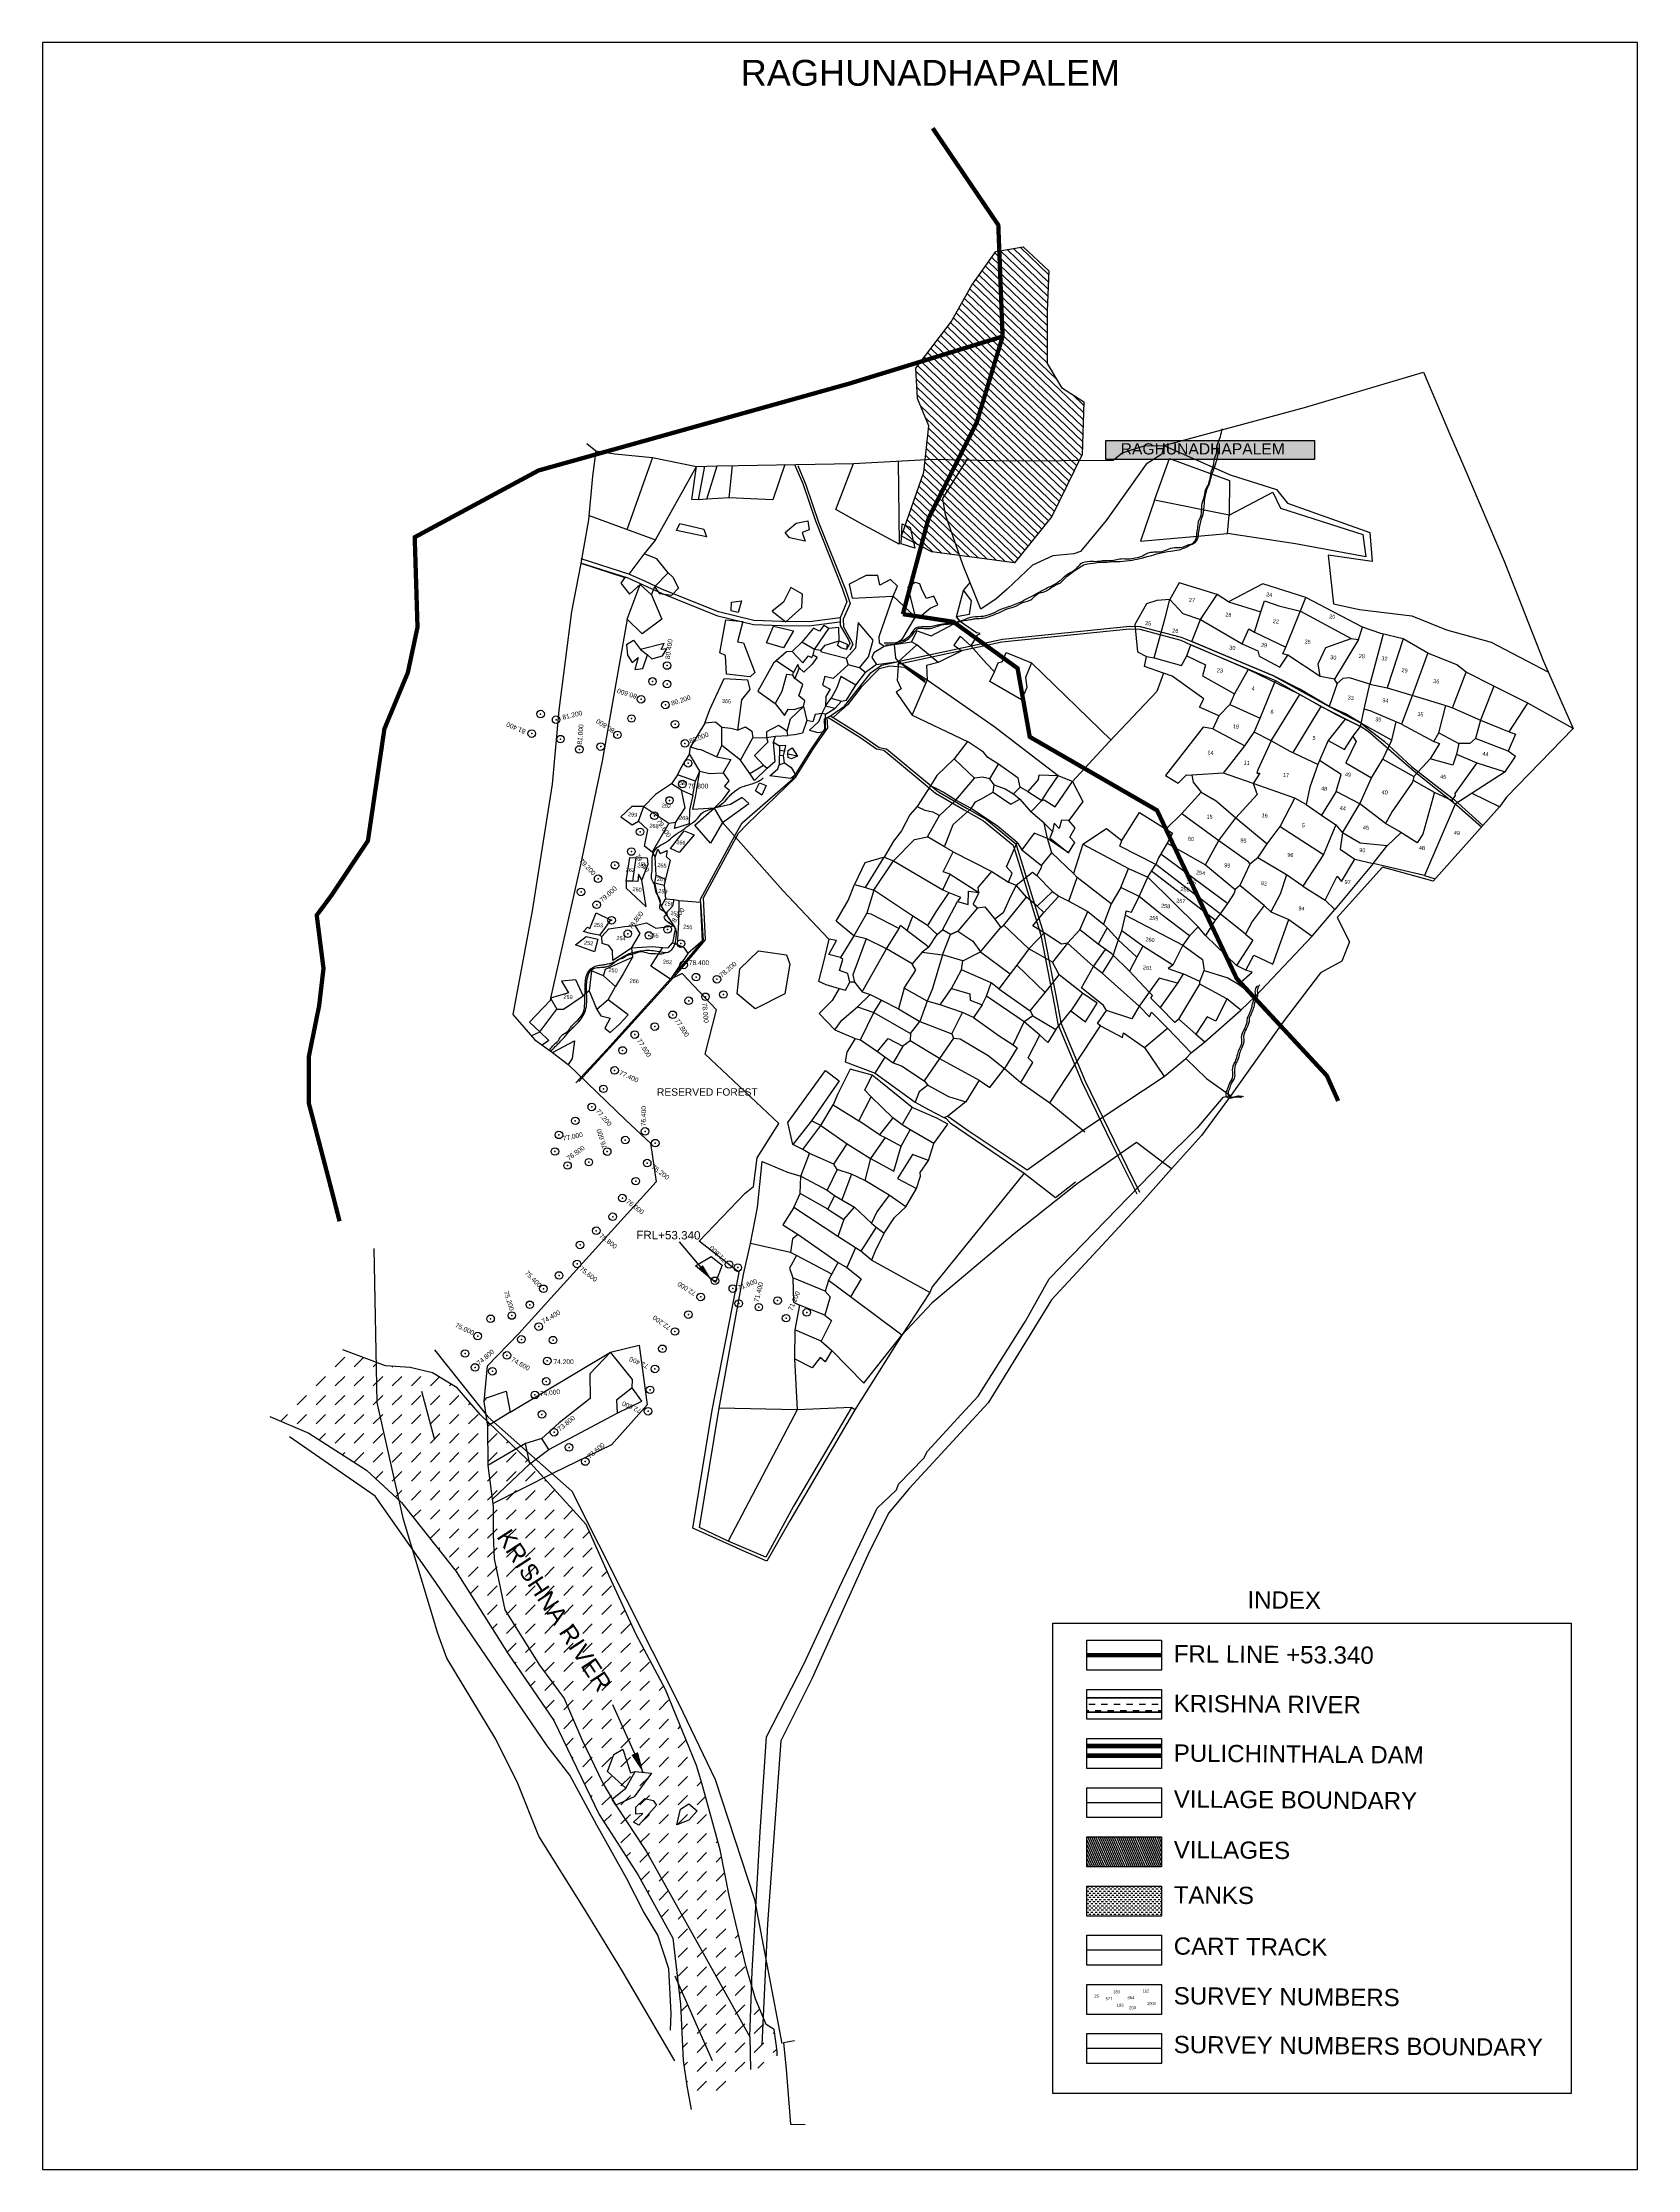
# Model space of a CAD drawing. Header units: millimetres. Extents: x 378359 to 385759, y 1843150 to 1853020.
import ezdxf

# ---------------------------------------------------------------- set-up
doc = ezdxf.new("R2010")
doc.units = ezdxf.units.MM
doc.header["$PDMODE"] = 32
doc.header["$PDSIZE"] = 35
for name, color, linetype in [('BND', 6, 'Continuous'), ('Boundry', 5, 'Continuous'), ('FRL', 3, 'Continuous'), ('Plot', 7, 'Continuous'), ('points', 161, 'Continuous'), ('ROAD', 1, 'Continuous'), ('ROADS', 50, 'Continuous'), ('Stream', 4, 'Continuous'), ('SY.AREA', 7, 'Continuous'), ('TEXT', 7, 'Continuous'), ('VILLAGE AREA', 1, 'Continuous')]:
    doc.layers.add(name, color=color, linetype=linetype)
doc.styles.get("Standard").update_dxf_attribs({"font": 'arial.ttf'})
doc.linetypes.add('FENCELINE2', pattern='A,0.25,-0.1,[132,ltypeshp.shx,S=0.1,R=0,X=-0.1,Y=0],-0.1,1', length=1.45)
doc.dimstyles.get("Standard").update_dxf_attribs({"dimtxt": 0.18, "dimasz": 0.18, "dimexe": 0.18, "dimexo": 0.0625, "dimgap": 0.09, "dimtad": 0, "dimtih": 1, "dimtoh": 1, "dimdec": 4, "dimzin": 0, "dimdsep": 46, "dimtxsty": 'Standard', "dimcen": 0.09, "dimadec": 0, "dimazin": 0, "dimtfac": 1, "dimtdec": 4, "dimtofl": 0, "dimtmove": 0, "dimatfit": 3, "dimfxl": 1, "dimtolj": 1, "dimtzin": 0, "dimarcsym": 0})
pattern_1 = [(45, (0, 0), (7e-15, 88.3883476), [62.5, -62.5])]
pattern_2 = [(136.1904153, (0, 0), (-17.3065976, -18.0411108), [])]

# ---------------------------------------------------------------- blocks, each defined once
blk = doc.blocks.new('MM')
at = {"layer": 'Boundry'}
for points in [[(-37.57, 40.8), (-36.83, 40.32), (-35.35, 40.24), (-32.46, 40.23), (-29.05, 39.86), (-27.46, 40.06), (-25.88, 40.26), (-17.11, 41.25), (-11.09, 42.16), (-5.21, 42.62), (2.64, 43.43), (3.26, 44.05), (4.89, 44.74), (6.39, 44.91), (16.82, 48.84), (25.62, 52.43), (28.14, 47.77), (29.4, 45.53), (33.16, 38.63), (36.87, 31.35), (39.65, 26.4), (35.09, 20.68), (34.63, 19.87), (30.12, 13.74), (26.16, 14.42), (23.08, 10.26), (24.2, 8.48), (23.74, 6.97), (22.22, 5.91), (19.74, 1.9), (16.35, -3.98), (14.36, -7.36), (12.31, -10.1), (11.57, -9.67)], [(-36.83, 40.32), (-36.9, 38.37), (-36.88, 35.01), (-37.15, 31.51), (-37.48, 27.9), (-37.73, 20.29), (-37.69, 14.6), (-38.26, 4.82), (-38.97, -3.21), (-37.11, -4.99), (-35.68, -5.83), (-34.39, -6.62), (-29.59, -10.43), (-27.55, -12), (-26.83, -14.9), (-36.17, -27.46), (-38.33, -30.18), (-38.32, -32.89), (-37.86, -34.75), (-37.55, -37.74), (-36.85, -40.83), (-36.65, -42.95), (-36.38, -44.8), (-35.19, -48.61), (-32.15, -52.56), (-30.03, -54.94), (-28.38, -57.91), (-26.44, -61.1), (-25.29, -62.67), (-22.65, -65.96), (-17.96, -72.7), (-13.39, -79.31), (-13.69, -74.31), (-14.11, -63.64), (-14.33, -56.36), (-12, -50.48), (-9.87, -44.41), (-7.6, -38.12), (-6.25, -36.58), (-6.14, -36.14), (-4.41, -33.96), (-4.19, -33.41), (-1.88, -30.38), (-0.74, -28.84), (2.33, -22.79), (3.8, -19.38), (11.57, -9.68)], [(-13.39, -79.31), (-13.09, -81.81)]]:
    blk.add_lwpolyline(points, dxfattribs=at)
at = {"layer": 'Plot'}
for points in [[(6.39, 44.91), (6.31, 44.25), (5.18, 43.36), (2.54, 38.78), (0.82, 36.24), (0.33, 36.01), (-1.26, 35.7), (-2.73, 34.84), (-4.48, 32.81), (-5.25, 32.01), (-6.34, 31.1), (-8, 34.31), (-9.73, 38.02), (-10.04, 39.26), (-8.46, 42.46)], [(6.91, 43.98), (11.64, 42.73), (11.87, 40.09), (15.03, 42.16), (15.74, 41.01), (22.19, 39.6), (22.59, 37.92), (17.14, 38.39), (11.88, 38.69), (11.87, 40.09), (6.08, 40.68), (5.31, 37.46), (11.88, 38.69)], [(6.08, 40.68), (6.91, 43.98)], [(6.39, 44.91), (11.65, 43.18), (15.3, 42.41), (16.23, 41.43), (22.73, 39.82), (23.11, 37.62), (19.71, 37.79), (20.47, 34.11), (22.51, 33.87), (26.53, 33.78), (29.27, 32.96), (32.77, 32.35), (37.31, 30.51)], [(-13.73, 41.73), (-13.03, 35.44), (-16.15, 36.75), (-18.11, 37.61), (-17.11, 41.25)], [(-36.85, 35.34), (-31.63, 33.98), (-29.05, 39.86)], [(-32.46, 40.23), (-33.89, 34.54)], [(-22.34, 40.67), (-22.98, 37.89), (-26.36, 37.73), (-28.02, 37.46), (-28.68, 37.35), (-29.16, 37.31), (-29.05, 39.86)], [(-28.44, 39.94), (-28.68, 37.35)], [(-28.02, 37.46), (-27.46, 40.06)], [(-26.34, 40.21), (-26.36, 37.73)], [(-21.03, 36.29), (-20.15, 36.56), (-19.99, 35.87), (-20.5, 35.63), (-20.22, 34.99), (-21.43, 35.12), (-21.8, 35.5), (-21.03, 36.29)], [(-12.96, 37.03), (-12.32, 36.81), (-11.82, 35.27), (-12.88, 35.49), (-12.96, 37.03)], [(-29.88, 35.41), (-28.02, 35.16), (-27.76, 34.59), (-30.09, 34.85), (-29.88, 35.41)], [(39.65, 26.4), (36.02, 27.98), (33.29, 29.02), (31.09, 29.88), (30.31, 30.38), (28.02, 31.05), (26.04, 31.96), (24.3, 32.2), (22.86, 32.54), (18.32, 34.4), (14.96, 35.11), (12.47, 33.48), (11.54, 33.96), (8.57, 34.57), (7.98, 33.23), (7, 33.07), (6.23, 32.72), (5.5, 31.07), (5.92, 29.01), (6.62, 28.72), (7.23, 28.67), (7.75, 31.7), (7.98, 33.23), (9.07, 32.27), (10.48, 31.93), (11.54, 33.96)], [(10.48, 31.93), (13.82, 30.39), (15.06, 29.98), (15.2, 29.57), (16.85, 28.89), (17.39, 29.88), (16.98, 29.93), (17.18, 30.46), (18.32, 34.4)], [(-37.14, 31.65), (-33.68, 30.88), (-33.94, 30.43), (-33.2, 29.66), (-32.46, 30.47), (-31.53, 29.76), (-31.32, 30.42), (-30.42, 31.55), (-31.37, 32.54), (-32.38, 32.84)], [(-31.63, 33.98), (-32.41, 32.81), (-33.41, 31.17)], [(-13.11, 31.44), (-12.86, 32.23), (-13.43, 32.69), (-14.2, 32.18), (-14.42, 32.91), (-15.31, 32.82), (-16.54, 32.04), (-16.21, 31), (-13.11, 31.44)], [(-13.41, 27.54), (-14.17, 26.98), (-14.28, 26.62), (-13.87, 26.11), (-12.22, 26.52), (-12.46, 26.75), (-12.66, 27.78), (-11.37, 28.1), (-11.03, 28.97), (-9.92, 28.7), (-7.87, 30.07), (-8.13, 30.33), (-7.8, 32.4), (-7.35, 33.06)], [(-9.65, 31.12), (-10.02, 31.74), (-10.54, 31.52), (-10.97, 32.17), (-11.18, 32.58), (-11.53, 32.66), (-12.05, 32.24), (-11.29, 30.04), (-12.16, 28.17), (-12.66, 27.78), (-13.41, 27.54), (-13.79, 27.77), (-13.87, 28.28), (-13.11, 31.44), (-11.29, 30.04), (-10.79, 30.22), (-10.21, 30.81), (-9.65, 31.12)], [(12.47, 33.48), (15.01, 32.96), (15.2, 33.82), (16.33, 33.56), (18.01, 33.32), (22.09, 31.61), (22.64, 31.58), (22.86, 32.54)], [(14.67, 31.37), (15.01, 32.96)], [(-33.41, 31.17), (-37.14, 31.98)], [(-30.42, 31.55), (-30.02, 31.27), (-29.52, 30.46), (-30, 29.86), (-30.89, 29.9), (-31.32, 30.42)], [(-22.2, 29.41), (-21.09, 28.7), (-19.98, 29.9), (-20.02, 30.94), (-20.95, 31.34), (-21.42, 30.17), (-22.2, 29.41)], [(-7.8, 32.4), (-7.14, 31.66), (-7.19, 30.61), (-8.13, 30.33), (-7.87, 30.07), (-6.5, 29.29), (-6.3, 29.3), (-6.24, 29.2), (-6.43, 29.1), (-6.83, 28.23), (-5.51, 27), (-4.82, 26.43), (-4.62, 27.15), (-4.3, 27.28), (-4.08, 27.98), (-2.07, 27.39), (4.56, 22.09)], [(21.34, 28.08), (20.9, 26.25), (18.54, 27.36), (16.4, 28.2), (14.49, 28.8), (9.98, 30.21), (10.48, 31.93)], [(13.82, 30.39), (14.22, 31.58), (14.67, 31.37), (17.18, 30.46)], [(22.64, 31.58), (21.12, 28.39), (20.01, 28.48), (17.39, 29.88)], [(20.01, 28.48), (19.76, 29.44), (20.21, 30.74), (22.09, 31.61)], [(24.48, 32.18), (23.85, 28.26), (22.25, 28.59), (21.73, 28.49), (21.34, 28.08), (21.12, 28.39)], [(28.03, 31.07), (27.15, 27.7), (26.55, 25.45), (24.05, 26.23), (23.6, 26.31)], [(26.04, 31.96), (25.18, 28.12)], [(-31.53, 29.76), (-30.55, 27.98), (-31.95, 26.72), (-33.2, 27.72), (-32.46, 30.47)], [(-25.38, 29.79), (-24.63, 29.97), (-24.79, 29.07), (-25.33, 29.13), (-25.38, 29.79)], [(7.23, 28.67), (9.35, 28.3), (9.7, 29.06), (9.92, 29.93)], [(9.92, 29.93), (14.85, 28.38), (16.64, 27.84), (18.59, 26.95), (21.45, 25.73), (23.43, 24.97), (23.6, 26.31), (23.85, 28.26), (25.18, 28.12), (27.64, 27.64), (29.79, 27.2), (30.31, 27.06), (31.09, 29.88)], [(-33.2, 27.72), (-34.04, 16.73), (-34.92, 8.68), (-36.23, -1.7), (-35.67, -2.48), (-35.16, -2.44), (-33.77, -1.28), (-34.43, -0.12), (-35.53, -0.33), (-34.89, -1.15), (-36.23, -1.7)], [(-25.68, 28.41), (-24.37, 28.4), (-24.62, 26.81), (-24.15, 26.8), (-23.07, 24.61), (-23.41, 24.24), (-25.22, 24.27), (-25.44, 25.7), (-25.9, 25.85), (-25.68, 28.41)], [(-13.87, 26.11), (-14.64, 25.42), (-15.13, 25.74), (-14.53, 26.64), (-14.31, 27.95), (-15.58, 29.19), (-15.59, 27.22), (-16.22, 26.35), (-18.14, 26.66), (-18.22, 26.77), (-17.93, 27.21), (-16.89, 27.64), (-17.02, 28.67), (-17.77, 28.52), (-18.17, 28.69), (-18.46, 28.24), (-18.94, 28.41), (-19.72, 27.28), (-20.38, 26.5), (-20.81, 26.43), (-21.73, 25.47), (-22.7, 23.21), (-21.3, 22.4), (-20.51, 21.56), (-20.26, 22.06), (-19.8, 22.09), (-19.13, 22.38), (-18.77, 21.33), (-19.01, 20.33), (-19.58, 20.17), (-20.1, 20.07), (-20.17, 20.38), (-20.01, 21.36), (-19.13, 22.38), (-19.05, 22.82), (-19.55, 23.15), (-19.34, 24.04), (-19.98, 24.45), (-20.16, 24.69), (-20.65, 24.69), (-20.89, 23.37), (-21.3, 22.4)], [(-22.01, 28.28), (-20.45, 28.07), (-21.08, 26.69), (-22.4, 26.96), (-22.01, 28.28)], [(-18.71, 26.81), (-17.77, 28.52)], [(-10.95, 27.92), (-12.22, 26.52)], [(-6.83, 28.23), (-7.72, 28.89), (-8.12, 28.16), (-7.48, 27.8), (-9.19, 26.73), (-10.95, 27.92), (-11.37, 28.1)], [(12.58, 24.73), (11.03, 25.25), (11.3, 25.91), (8.73, 27.41), (8.04, 27.59), (6.56, 27.94), (6.62, 28.72)], [(9.7, 29.06), (11.17, 28.52), (11.04, 27.67), (13.6, 26.53)], [(14.46, 28.47), (13.6, 26.53), (13.34, 25.68), (12.58, 24.73), (12.2, 23.71), (14.78, 22.64), (15.39, 23.75)], [(26.55, 25.45), (29.14, 24.38), (29.57, 24.25), (28.98, 23.01), (27.88, 21.55), (27.8, 21.11), (26.48, 18.72), (26.06, 17.77), (23.96, 19.07), (22.06, 19.83), (22.32, 21.18), (20.56, 22.08), (20.47, 21.77), (18.26, 22.55), (16.75, 23.22), (15.39, 23.75), (15.75, 24.86), (16.64, 27.84)], [(33.29, 29.02), (32.54, 26.35), (32.29, 24.9), (31.89, 24.49), (31.05, 24.39), (30.96, 23.57), (30.75, 22.7), (28.98, 23.01)], [(34.79, 25.66), (36.02, 27.98)], [(-33.06, 25.79), (-32.56, 26.19), (-31.95, 25.53), (-31.38, 25.17), (-31.02, 24.89), (-30.23, 25.2), (-29.95, 25.76), (-30.39, 25.68), (-30.2, 26.15), (-31.95, 25.53)], [(-20.38, 26.5), (-19.5, 25.71), (-19.12, 26.27), (-18.86, 26.18), (-18.76, 26.4), (-18.44, 26.24), (-18.78, 25.68), (-19.36, 25.01), (-19.73, 25.29), (-19.86, 25.53), (-20.13, 24.9)], [(-18.76, 26.4), (-18.71, 26.81), (-19.72, 27.28)], [(-16.22, 26.35), (-16.04, 25.89), (-17.06, 24.74), (-17.72, 24.82), (-17.84, 24.15), (-17.21, 23.91), (-17.5, 23.3), (-17.44, 22.58), (-17.66, 21.98), (-18.18, 21.87), (-18.3, 21.28), (-18.77, 21.33)], [(-18.22, 26.77), (-18.71, 26.81)], [(-16.89, 27.64), (-16.25, 27.46), (-16.28, 27.05), (-16.71, 27.12), (-16.98, 27.27), (-16.89, 27.64)], [(-2.49, 17.27), (-1.97, 16.92), (-1.03, 16.04), (-0.28, 16.98), (0.1, 17.7), (0.79, 18.99), (-0.95, 20.06), (-4.49, 22.26), (-9.9, 25.31), (-12.22, 26.52), (-12.18, 25.07), (-11.82, 24.44), (-12.16, 24.17), (-10.79, 22.52), (-9.9, 25.31)], [(-9.19, 26.73), (-10.07, 26.41), (-9.9, 25.31)], [(-2.07, 27.39), (-2.43, 26.23), (-2.26, 25.48), (-2.57, 24.51), (-5.12, 25.66), (-4.82, 26.43)], [(8.04, 27.59), (7.67, 26.12), (4.42, 21.94), (1.92, 18.65), (2.85, 17.2), (1.92, 15.66), (1.36, 15.64), (1.26, 14.98), (0.84, 15.35), (0.76, 14.7), (0.6, 14.2), (2.15, 13.2), (2.54, 14.04), (2.12, 14.4), (2.46, 15.15), (1.92, 15.66)], [(16.75, 23.22), (18.59, 26.95)], [(20.28, 26.2), (18.48, 22.49)], [(23.46, 25.24), (22.2, 25.82), (20.9, 26.25)], [(29.14, 24.38), (29.46, 25.07), (29.79, 27.2)], [(30.31, 27.06), (32.54, 26.35), (34.79, 25.66), (35.31, 25.54), (34.87, 24.19), (32.29, 24.9)], [(-33.06, 25.79), (-32.91, 24.99), (-32.48, 24.47), (-32.06, 24.9), (-32.24, 23.95), (-31.64, 24.1), (-31.38, 25.17)], [(-20.16, 24.69), (-20.13, 24.9), (-21.53, 25.67)], [(-19.73, 25.29), (-19.98, 24.45)], [(-17.39, 21.96), (-16.71, 22.47), (-16.27, 23.08), (-15.89, 23.17), (-15.29, 24.4), (-16.5, 24.94), (-16.72, 24.05), (-17.07, 23.23), (-16.27, 23.08)], [(-15.29, 24.4), (-14.64, 25.42), (-15.13, 25.74), (-16.04, 25.89)], [(13.34, 25.68), (15.75, 24.86)], [(22.22, 25.41), (21.07, 23.67), (20.56, 22.08)], [(21.07, 23.67), (22.39, 23.11), (22.94, 24.16), (23.43, 24.97)], [(23.46, 25.24), (25.92, 24.17), (26.12, 25.58)], [(29.46, 25.07), (31.05, 24.39)], [(-25.37, 23.94), (-23.58, 24), (-23.34, 23.28), (-23.9, 22.42), (-23.97, 20.09), (-24.5, 20.18), (-25.19, 20.19), (-25.7, 20.54), (-26.51, 20.38), (-27.43, 18.47), (-26.85, 18.34), (-26.62, 18.36), (-25.36, 17.92), (-24.27, 17.81), (-24.74, 16.74)], [(-26.51, 20.38), (-26.23, 21.47), (-25.37, 23.94)], [(-16.71, 22.47), (-17.44, 22.58), (-17.07, 23.23)], [(12.2, 23.71), (11.46, 23.76), (8.95, 19.8), (9.97, 19.32), (10.56, 20), (10.96, 20.03), (11.1, 19.49), (11.8, 18.79), (12.99, 18.24), (14.61, 17.09), (17.2, 15.35), (18.06, 16.76), (18.97, 19.04), (15.7, 19.83), (16.07, 19.02), (14.61, 17.09)], [(16.75, 23.22), (15.94, 20.92), (15.89, 20.64), (16.13, 20.68), (15.7, 19.83)], [(22.94, 24.16), (23.22, 23.79), (22.6, 22.09), (24.66, 21.14), (25.37, 22.65), (25.92, 24.17)], [(32.57, 23.06), (31.13, 20.56), (31.17, 20.41), (30.93, 20), (29.57, 20.5), (27.96, 21.2), (27.83, 21.28)], [(30.96, 23.57), (32.57, 23.06), (34.78, 22.58), (35.46, 23.83), (34.87, 24.19)], [(-18.49, 20.63), (-17.85, 20.51), (-17.26, 20.65), (-17.33, 21.29), (-17.39, 21.96), (-17.66, 21.98), (-17.87, 21.33), (-18.49, 20.63)], [(-10.79, 22.52), (-6.37, 20.92)], [(13.36, 20.41), (14.78, 22.64)], [(20.47, 21.77), (20.03, 19.97), (19.89, 18.63), (18.97, 19.04)], [(25.37, 22.65), (27.88, 21.55)], [(34.78, 22.58), (31.22, 19.76), (30.93, 20)], [(-25.36, 17.92), (-25.04, 18.81), (-25.19, 20.19)], [(-23.97, 20.09), (-23.39, 20.41), (-22.88, 20.12), (-22.74, 19.63), (-21.7, 19.75), (-21.03, 19.92), (-20.1, 20.07), (-20.17, 20.38), (-20.88, 20.74), (-21.75, 20.19), (-21.7, 19.75), (-21.58, 19.4), (-22.49, 18.28), (-21.74, 17.61), (-21.42, 17.42), (-20.88, 18.01), (-21.13, 19.44), (-21.03, 19.92)], [(-23.53, 17.83), (-22.74, 19.63)], [(1.92, 18.65), (0.79, 18.99), (-0.69, 18.88), (-0.72, 18.55), (-0.8, 18.41), (-1.42, 17.56), (-2.02, 17.84), (-2.25, 18.51), (-3.84, 19.43), (-4.72, 19.87), (-5.08, 20.24), (-6.37, 20.92), (-7.25, 19.5), (-8.45, 18.11), (-8.86, 17.29), (-9.74, 15.61), (-10.22, 14.91), (-10.73, 13.64), (-11.28, 12.79), (-11.87, 11.51), (-13.29, 10.93), (-13.93, 9.19), (-13.06, 9.06), (-11.87, 11.51), (-11.13, 11.29), (-9.69, 13.07), (-8.72, 13.36), (-7.95, 15.09), (-6.83, 16.37), (-5.56, 18.2), (-7.25, 19.5), (-7.25, 19.5)], [(15.7, 19.83), (13.36, 20.41), (10.96, 20.03)], [(22.06, 19.83), (21.12, 17.93)], [(26.35, 16.07), (24.27, 16.09), (22.85, 16.75), (23.95, 19.07), (24.66, 21.14)], [(29.56, 20.51), (28.98, 17.23), (28.61, 16.54), (27.12, 17.29), (26.06, 17.77)], [(31.22, 19.76), (29.41, 14.1), (30.26, 13.93)], [(34.63, 19.87), (32.43, 20.7)], [(-27.45, 17.94), (-28, 16.87), (-28.2, 16.26), (-28.61, 15.51), (-29.73, 14.59), (-30.54, 13.58), (-31.46, 13.5), (-32.22, 12.64), (-31.29, 12.11), (-30.85, 12.43), (-30.54, 13.58), (-28.52, 12.5), (-27.98, 12.64), (-27.37, 13.79), (-27.8, 15.1), (-28.61, 15.51)], [(-26.54, 16.7), (-27.45, 17.94), (-27.43, 18.47)], [(-22.72, 16.88), (-23.53, 17.83), (-25.04, 18.81)], [(-20.15, 17.96), (-19.62, 17.65), (-19.23, 17.12), (-19.56, 16.8), (-21.17, 16.86), (-20.61, 17.45), (-20.55, 17.77)], [(-21.13, 19.44), (-20.67, 19.22), (-20.55, 17.77), (-20.15, 17.96), (-20.29, 18.47), (-20.21, 18.92), (-20.18, 19.27), (-20.67, 19.22)], [(-20.65, 18.87), (-20.2, 18.88)], [(-20.3, 18.47), (-20.62, 18.47)], [(-19.68, 19.14), (-19.22, 18.55), (-19.65, 18.31), (-19.9, 18.39), (-19.96, 18.63), (-19.97, 18.92), (-19.68, 19.14)], [(-19.22, 18.55), (-19.96, 18.63)], [(-5.61, 15.86), (-5.32, 16.38), (-4.94, 16.64), (-4.04, 17.26), (-4.02, 17.83), (-4.41, 18.24), (-4.97, 18.33), (-5.56, 18.2)], [(-4.41, 18.24), (-3.84, 19.43)], [(-0.28, 16.98), (-0.1, 17.05), (0.78, 16.59), (1.92, 18.65)], [(11.8, 18.79), (10.47, 17.02), (9.39, 15.73)], [(19.89, 18.63), (21.12, 17.93), (21.12, 17.93)], [(21.12, 17.93), (22.3, 17.29), (22.85, 16.75), (22.81, 15.47), (24, 14.83), (25.42, 14.64), (22.84, 10.84), (22.04, 11.48), (22.76, 13.39), (23.14, 13.03), (24, 14.83)], [(-26.8, 15.9), (-26.54, 16.7)], [(-25.18, 13.98), (-26.79, 13.73), (-26.66, 14.83), (-26.54, 16.7), (-25.79, 16.58), (-24.74, 16.74), (-24.26, 16.18), (-24.55, 15.73), (-24.15, 15.47), (-24.62, 14.66), (-25.18, 13.98)], [(-21.42, 17.42), (-22.3, 16.38), (-22.72, 16.88), (-21.74, 17.61)], [(-6.83, 16.37), (-7.86, 16.9), (-8.32, 17.08), (-8.86, 17.29)], [(-7.35, 12.73), (-6.85, 14.49), (-5.61, 15.86), (-6.83, 16.37)], [(-4.04, 17.26), (-2.62, 16.48), (-1.97, 16.92)], [(-4.02, 17.83), (-3.17, 17.61), (-2.49, 17.27), (-2.02, 17.84)], [(-1.42, 17.56), (-0.28, 16.98)], [(3.17, 13.96), (4.85, 15.34), (6.1, 14.52), (7.25, 16.79), (9.9, 15.47), (9.57, 14.67), (9.04, 13.47), (8.88, 12.95), (5.99, 14.07), (6.1, 14.52)], [(10.47, 17.02), (13.49, 15.24), (15.82, 13.9), (16.03, 13.68)], [(12.67, 13.3), (13.49, 15.24), (14.61, 17.09)], [(18.06, 16.76), (21.56, 14.94)], [(22.3, 17.29), (21.56, 14.94), (20.22, 12.38), (22.04, 11.48)], [(29.41, 14.1), (25.42, 14.64), (26.33, 16.04), (27.33, 17.21)], [(-27.8, 15.1), (-26.9, 14.82), (-26.8, 15.9), (-28.2, 16.26)], [(-26.9, 14.82), (-27.04, 13.64), (-26.96, 12.61), (-28.03, 12.13), (-27.98, 12.64)], [(-8.05, 6.62), (-9.26, 7.23), (-12.4, 8.91), (-12.78, 7.12), (-13.6, 5.29), (-14.45, 3.55), (-15.35, 3.68), (-14.89, 4.8), (-15.48, 4.84), (-19.33, 8.21), (-24.43, 12.96), (-22.57, 14.6), (-23.12, 15), (-23.96, 14.39), (-25.18, 13.98), (-24.43, 12.96)], [(-21.9, 16.24), (-21.38, 16.1), (-21.63, 15.32), (-22.16, 15.6), (-21.9, 16.24)], [(-9.74, 15.61), (-9.12, 15.38), (-8.49, 15.31), (-7.95, 15.09)], [(-1.85, 13.61), (-3.46, 14.69), (-5.61, 15.86)], [(0.06, 15.27), (-1.03, 16.04)], [(5.76, 9.63), (2.99, 11.37), (2.67, 11.65), (0.88, 13.08), (0.43, 14.12), (0.06, 15.27), (0.76, 14.7)], [(9.57, 14.67), (12.67, 13.3), (15.09, 11.63)], [(20.22, 12.38), (18.91, 13.14), (16.6, 14.21), (17.2, 15.35)], [(-24.43, 12.96), (-25.2, 11.3), (-26.53, 12.53), (-25.18, 13.98)], [(-13.06, 9.06), (-12.4, 8.91), (-11.13, 11.29), (-7.17, 9.46), (-6.71, 10.7), (-7.26, 10.83), (-6.66, 12.43), (-7.35, 12.73), (-8.72, 13.36)], [(-2.22, 10.51), (-2, 11.22), (-2.47, 11.67), (-1.85, 13.61), (-1.43, 13.09)], [(2.15, 13.2), (0.43, 14.12), (-0.61, 14.45), (-1.43, 13.09), (0.18, 12.04), (0.88, 13.08)], [(3.17, 13.96), (2.67, 11.65)], [(3.17, 13.96), (6.83, 12.44), (8.37, 11.93), (8.6, 12.41), (8.88, 12.95)], [(16.6, 14.21), (16.03, 13.68), (15.42, 11.97), (15.09, 11.63), (15.04, 11.35), (14.61, 10.52), (14.13, 9.68), (13.79, 9.16), (13.19, 7.91), (12.56, 8.51), (11.96, 7.76), (11.53, 7), (10.9, 5.41), (10.58, 5.11), (11.75, 4.83), (11.41, 4.08), (9.98, 4.31), (9.3, 3.18), (7.65, 4.63), (6.18, 5.82), (5.07, 6.47), (3.56, 7.42), (4.04, 8.88), (5.33, 8.02), (5.71, 7.71), (6.56, 6.93), (8.1, 5.75), (7.65, 4.63)], [(14.61, 10.52), (9.18, 13.77)], [(18.91, 13.14), (18.56, 11.6), (17.99, 10.19), (17.43, 10.63), (15.42, 11.97)], [(-28.52, 12.5), (-29.58, 10.17), (-30.19, 10.57), (-30.07, 11.83), (-30.85, 12.43)], [(-27.29, 12.02), (-26.51, 11.81), (-27.5, 10.35), (-28.19, 10.6), (-27.29, 12.02)], [(-6.66, 12.43), (-3.56, 11.2), (-2.22, 10.51), (-1.62, 10.34), (-0.47, 11.46), (-0.1, 11.23)], [(0.18, 12.04), (0.17, 11.86), (-0.1, 11.23), (1.21, 10.12), (1.71, 9.82), (2.51, 9.51), (2.99, 11.37)], [(11.96, 7.76), (9.59, 9.24), (7.83, 10.4), (6.37, 10.95), (6.83, 12.44)], [(6.58, 6.96), (6.77, 7.64), (6.94, 8.88), (6.96, 9.21), (7.37, 9.13), (7.83, 10.4), (8.37, 11.93), (12.56, 8.51)], [(13.79, 9.16), (8.6, 12.41)], [(14.13, 9.68), (8.88, 12.95)], [(-29.58, 10.17), (-29.3, 9.81), (-29.16, 10.43), (-28.94, 10.12), (-28.44, 10.42), (-28.48, 9.95), (-28.15, 9.7), (-28.36, 8.22), (-28.4, 7.75), (-28.21, 6.72), (-27.58, 6.73), (-27.16, 6.69), (-25.53, 6.71), (-25.04, 3.85), (-26.11, 2.73), (-27.23, 0.63), (-28.82, 1.49), (-28.07, 2.96), (-27.63, 3.03), (-27.34, 3.41), (-26.96, 3.34), (-26.46, 3.14), (-26.11, 2.73)], [(-29.1, 8.44), (-29.3, 9.81)], [(-6.71, 10.7), (-4.4, 9.52), (-4.49, 9.89), (-3.56, 11.2)], [(0.69, 8.46), (0.15, 8.91), (-0.74, 9.52), (-1.62, 10.34), (-2.03, 9.21), (-2.4, 8.15), (-2.98, 7.59), (-2.47, 7.02), (-2.25, 7.2), (-0.74, 9.52)], [(6.3, 5.7), (5.59, 4.27), (4.88, 4.72), (2.73, 6.3), (2.27, 6.18), (0.87, 6.92), (-0.04, 7.36), (0.69, 8.46), (1.71, 9.82)], [(0.15, 8.91), (1.21, 10.12)], [(6.37, 10.95), (5.76, 9.63), (5.33, 8.02)], [(17.43, 10.63), (16.63, 9.32), (16.22, 8.32), (14.13, 9.68)], [(17.99, 10.19), (19.41, 9.74), (21.32, 8.65), (22.84, 10.84)], [(-29.9, 9.67), (-29.8, 9.2), (-30.16, 8), (-30.45, 8.4), (-30.45, 7.82), (-30.84, 7.81), (-31.34, 7.76), (-31.27, 7.24), (-29.62, 5.97), (-30.16, 8)], [(-29.9, 9.67), (-30.77, 9.63), (-30.84, 7.81), (-31.34, 7.76), (-31.24, 9.61), (-30.77, 9.63)], [(-29.13, 7.85), (-29.1, 8.44), (-28.36, 8.22)], [(-7.8, 4.97), (-8.28, 4.55), (-8.94, 3.6), (-11, 4.53), (-12.64, 5.15), (-13.6, 5.29), (-15.05, 6.28), (-14.28, 7.93), (-13.93, 9.19)], [(-6.67, 9.29), (-7.54, 7.73), (-8.05, 6.62), (-7.27, 6.01), (-6.89, 6.4)], [(-7.17, 9.46), (-6.67, 9.29), (-5.75, 9.01), (-5.96, 8.66), (-5.11, 8.53), (-5.19, 9.53), (-4.4, 9.52), (-4.74, 8.59), (-4.39, 8.33), (-3.84, 8.47), (-2.98, 7.59)], [(-4.39, 8.33), (-5.71, 6.41), (-6.24, 6.11), (-6.89, 6.4), (-5.96, 8.66)], [(2.51, 9.51), (4.04, 8.88)], [(6.94, 8.88), (11.53, 7)], [(16.22, 8.32), (16.82, 7.9), (15.77, 5.85), (13.19, 7.91)], [(16.06, 4.45), (17.41, 3.64), (21.32, 8.65)], [(16.52, 5.56), (17, 6.76), (18.52, 6.22), (19.41, 9.74)], [(-28.45, 6.14), (-28.88, 7.06), (-29.13, 7.85), (-28.4, 7.75)], [(-27.58, 6.73), (-27.61, 6.21), (-28.07, 5.61), (-28.45, 6.14), (-28.21, 6.72)], [(-26.96, 3.34), (-27.01, 5.01), (-27.16, 6.69)], [(-12.78, 7.12), (-12.47, 7.08), (-10.2, 6.18), (-10.13, 6.45), (-9.58, 6.09), (-9.26, 7.23)], [(-8.28, 4.55), (-6.7, 4.49), (-6.24, 6.11), (-5.71, 6.41), (-4.5, 5.75), (-3.84, 5.01), (-2.47, 7.02), (-2.25, 7.2), (-0.18, 5.59), (0.87, 6.92)], [(3.56, 7.42), (2.73, 6.3)], [(5.63, 7.77), (5.08, 6.46)], [(6.3, 5.7), (6.58, 6.96)], [(10.9, 5.41), (8.49, 6.63), (6.77, 7.64)], [(8.49, 6.63), (8.1, 5.75)], [(11.53, 7), (13.13, 6.05), (13.33, 5.23), (15.19, 4.84), (16.06, 4.45), (17.01, 5.46), (16.52, 5.56), (15.77, 5.85)], [(-33.38, 5.15), (-32.24, 4.7), (-32.67, 3.93), (-32.97, 3.45), (-33.7, 3.52), (-34.22, 3.63), (-33.95, 3.97), (-33.74, 3.9), (-33.38, 5.15)], [(-32.97, 3.45), (-32.78, 3.37), (-32.3, 4.01), (-31.12, 4.31), (-30.31, 4.47), (-29.48, 4.76), (-28.74, 4.41), (-27.36, 4.73), (-28.07, 5.61)], [(-12.64, 5.15), (-13.37, 2.31), (-13.19, 1.77), (-13.56, 1.74)], [(-13.19, 1.77), (-12.54, 1.08), (-11, 4.53), (-10.2, 6.18)], [(-9.58, 6.09), (-8.02, 5.15), (-7.8, 4.97), (-7.27, 6.01)], [(-0.18, 5.59), (-0.96, 4.27), (-1.41, 3.54), (-2.15, 2.32), (-2.79, 2.72), (-5.14, 3.49), (-5.12, 4.2), (-6.7, 4.49), (-7.22, 1.77), (-7.52, 0.86)], [(-5.12, 4.2), (-3.84, 5.01), (-1.41, 3.54)], [(-0.96, 4.27), (1.4, 2.4), (2.34, 3.83), (1.73, 4.74), (-0.18, 5.59)], [(2.73, 6.3), (1.73, 4.74)], [(9.3, 3.18), (8.65, 2.05), (8.18, 1.03), (6.2, 1.48), (5.92, 1.82), (4.12, 3.02), (4.88, 4.72), (5.68, 6.11)], [(17.41, 3.64), (16.43, 2.48), (15.27, 3.25), (13.1, 4.15), (13.1, 4.38), (13.33, 5.23)], [(-33.97, 3.27), (-33.07, 3.14), (-33.23, 2.16), (-34.72, 2.54), (-33.97, 3.27)], [(-30.44, 2.71), (-31.77, 1.63), (-31.86, 2.38), (-32.18, 2.75), (-32.69, 2.86), (-32.78, 3.37)], [(-28.07, 2.96), (-28.86, 2.96), (-30.44, 2.71), (-29.87, 3.9), (-30.31, 4.47)], [(-27.36, 4.73), (-27.26, 4.48), (-27.34, 3.41)], [(-22.02, 1.93), (-20.75, 3.43), (-18.59, 3.34), (-18.27, 2.65), (-18.43, 0.37), (-20.57, -0.99), (-22.04, 0.02), (-22.02, 1.93)], [(-15.48, 4.84), (-15.71, 3.2), (-15.96, 1.57), (-15.36, 1.37), (-14.32, 1.16), (-13.83, 1.09), (-13.56, 1.74), (-13.77, 2.38), (-14.44, 2.55), (-14.25, 3.4), (-14.45, 3.55)], [(-9.37, 1.67), (-8.62, 3.14), (-8.94, 3.6)], [(-6.51, 0.66), (-5.78, 1.99), (-5.14, 3.49)], [(0.63, 0.51), (2.49, -0.35), (3.49, 1.17), (4.68, 0.45), (5.43, 1.95), (4.25, 2.62), (2.34, 3.83)], [(5.59, 4.27), (8.65, 2.05), (9.51, 1.31), (9.64, 1.67), (10.98, 0.58), (12.95, -1.14), (13.92, -0.2), (16.43, 2.48)], [(11.41, 4.08), (10.25, 2.08), (9.49, 2.74), (9.59, 2.96), (9.3, 3.18)], [(13.1, 4.38), (11.75, 4.83)], [(13.16, 0.33), (11.77, 1.35), (13.1, 4.15)], [(-30.44, 2.71), (-30.28, 2.04), (-30.88, 0.68), (-31.36, -0.32), (-32.35, 0.4), (-33.3, 0.68), (-33.33, -0.86), (-33.77, -1.28)], [(-32.35, 0.4), (-32.25, 0.93), (-30.28, 2.04)], [(-7.52, 0.86), (-9.37, 1.67), (-9.65, 0.05)], [(-5.78, 1.99), (-4.34, 1.73), (-4.27, 1.26), (-3.32, 0.98), (-3.05, 1.68), (-2.79, 2.72)], [(-3.89, -0.06), (-1.8, -1.25), (-0.67, -1.83), (0, 0), (-3.05, 1.68)], [(-2.15, 2.32), (0.39, 0.89), (0.63, 0.51), (0, 0)], [(0.39, 0.89), (1.4, 2.4)], [(4.25, 2.62), (3.49, 1.17)], [(11.77, 1.35), (11.49, 1.05), (10.25, 2.08)], [(15.27, 3.25), (14.61, 1.46), (13.9, 1.74), (13.16, 0.33), (13.92, -0.2)], [(-10.02, -30.79), (-14.16, -39.72), (-15.59, -42.97), (-17.47, -42.37), (-21.48, -41.01), (-20.88, -31.89), (-19.83, -21.19), (-23.13, -19.1), (-19.96, -15.12), (-19.39, -14.53), (-19.33, -12.32), (-17.91, -9.56), (-24.03, -4.81), (-23.5, -1.36), (-26.38, 1.15), (-27.23, 0.63)], [(-14.32, 1.16), (-14.77, 0.21), (-15.66, -0.89), (-14.34, -2.02), (-12.74, -2.51), (-12.31, -2.57), (-10.94, -3.34), (-9.65, -4.1), (-9.01, -4.26), (-7.17, -5.23), (-6.86, -5.53), (-5.2, -6.24), (-3.85, -6.53), (-5.1, -7.76), (-3.44, -8.69), (1.34, -11.25), (2.48, -10.24), (5.26, -7.84), (11.07, -3.14), (12.59, -1.61), (12.95, -1.14)], [(-14.34, -2.02), (-13.88, -1.23), (-12.8, -0.09), (-11.91, 0.95)], [(-12.54, 1.08), (-11.91, 0.95), (-11.02, 0.6), (-9.65, 0.05), (-7.93, -0.75), (-5.4, -1.44), (-4.75, 0.25), (-6.51, 0.66), (-7.52, 0.86), (-7.93, -0.75)], [(-12.31, -2.57), (-11.51, -0.4), (-11.02, 0.6)], [(-3.32, 0.98), (-3.89, -0.06), (-4.75, 0.25)], [(2.49, -0.35), (1.96, -1.41), (1.31, -0.89), (0, 0)], [(2.55, -5.98), (5.86, 0.26), (5.6, 0.4), (6.2, 1.48)], [(5.86, 0.26), (7.6, -0.46), (7.66, -0.1), (9.36, -1.07), (10.98, 0.58)], [(-33.33, -0.86), (-32.62, -2.23), (-32.27, -2.67), (-31.55, -2.78), (-31.87, -3.57), (-31.43, -3.88), (-30.78, -3.16), (-30.19, -2.39), (-31.84, -1.39), (-32.62, -2.23)], [(-31.84, -1.39), (-31.36, -0.32)], [(12.59, -1.61), (14.31, -2.96), (16.29, -4.11), (15.7, -4.31), (13.97, -6.79), (11.57, -9.67), (9.46, -8.35), (5.24, -11.94), (0.82, -16.22), (-4.95, -22.1), (-6.98, -24.76), (-11.19, -22.22), (-12.97, -21.15), (-12.76, -20.63), (-12.37, -19.69), (-11.69, -20.03), (-10.51, -20.78), (-11.19, -22.22)], [(-12.8, -0.09), (-11.51, -0.4), (-8.55, -1.72), (-7.93, -0.75)], [(-5.4, -1.44), (-5.25, -1.76), (-4.74, -1.78), (-2.48, -2.82), (-1.15, -3.7), (0.21, -4.64), (2.55, -5.98), (5.45, -7.92)], [(0.21, -4.64), (0.98, -3.04), (0.59, -2.71), (1.31, -0.89)], [(9.36, -1.07), (11.07, -3.14)], [(-36.23, -1.7), (-36.24, -1.87), (-37.64, -3.69), (-36.8, -4.35), (-35.67, -2.48)], [(-12.74, -2.51), (-13.27, -3.61), (-13.32, -4.37), (-10.96, -5.01), (-10.31, -3.71)], [(-10.94, -3.34), (-10.23, -2.27), (-9.06, -2.76)], [(-8.55, -1.72), (-8.54, -2.28), (-9.06, -2.76), (-9.65, -4.1)], [(-5.25, -1.76), (-6.16, -3.42), (-8.54, -2.28)], [(-0.67, -1.83), (-0.33, -2.03), (-1.15, -3.7)], [(-37.42, -4.7), (-36.8, -4.35)], [(-36.8, -4.35), (-36.05, -4.94), (-36.53, -5.34)], [(-35.68, -5.83), (-34.1, -4.78), (-34.14, -6.14), (-34.39, -6.62)], [(-6.16, -3.42), (-7.17, -5.23)], [(-6.16, -3.42), (-2.99, -4.78), (-2.13, -5.26), (-1.15, -3.7)], [(-2.99, -4.78), (-3.85, -6.53)], [(-12.76, -20.63), (-15.61, -19.48), (-16.08, -19.29), (-19.2, -18.91), (-18.93, -16.11), (-18.91, -12.57), (-16.9, -13.2), (-15.85, -13.4), (-13.75, -14.27), (-13.15, -14.63), (-12.55, -14.9), (-11.54, -15.36), (-10.14, -16.45), (-9.74, -16.74), (-9.09, -17.14), (-8.43, -15.87), (-7.63, -14.96), (-6.96, -13.5), (-6.75, -12.52), (-6.8, -12.24), (-6.25, -11.27), (-5.97, -9.93), (-5.04, -8.36), (-5.94, -7.99), (-7.88, -7.36), (-10.49, -5.64), (-11.16, -5.19), (-12.89, -4.9), (-13.65, -6.85), (-13.92, -7.73), (-11.85, -8.76), (-11.09, -6.85), (-11.62, -6.38), (-11.16, -5.19)], [(-5.18, -21.32), (-9.86, -19.28), (-10.73, -18.68), (-11.16, -18.45), (-12.59, -17.72), (-16.15, -15.84), (-15.77, -14.72), (-15.85, -13.4), (-15.36, -11.62), (-15.89, -11.36), (-16.71, -11.06), (-17.25, -9.42), (-14.77, -5.18), (-13.63, -5.86), (-15.46, -9.11), (-16.71, -11.06)], [(-10.96, -5.01), (-7.69, -6.92), (-6.63, -7.38), (-5.39, -7.87), (-5.1, -7.76)], [(-6.86, -5.53), (-7.46, -6.11), (-7.69, -6.92)], [(-15.89, -11.36), (-14.7, -9.4), (-13.92, -7.73)], [(-14.7, -9.4), (-12.57, -10.59), (-10.68, -11.54), (-8.81, -12.34), (-8.45, -10.38), (-7.87, -9.06), (-8.53, -8.74), (-7.88, -7.36)], [(-8.53, -8.74), (-9.28, -8.29), (-11.09, -6.85)], [(-5.39, -7.87), (-5.21, -7.94), (-4.89, -8.25), (1.13, -11.53), (3.68, -13.14), (5.11, -11.81)], [(-14.7, -9.4), (-15.46, -9.11)], [(-9.28, -8.29), (-10.16, -9.67), (-11.85, -8.76)], [(-10.16, -9.67), (-9.73, -9.84), (-8.45, -10.38)], [(-5.97, -9.93), (-7.87, -9.06)], [(-9.73, -9.84), (-10.68, -11.54), (-10.94, -13.26), (-12.01, -12.87), (-13.15, -12.64), (-13.42, -12.25), (-15.36, -11.62)], [(-13.42, -12.25), (-12.57, -10.59)], [(12.31, -10.1), (10.19, -13.04), (4.14, -20.98), (0.09, -29.29), (-5.28, -36.36), (-6.69, -38.42), (-7.97, -41.74), (-11.31, -51.6), (-13.22, -56.56), (-12.88, -70.58), (-12.41, -79.83)], [(-6.25, -11.27), (-7.51, -10.94), (-8.47, -12.86), (-6.96, -13.5)], [(-13.15, -12.64), (-13.75, -14.27)], [(-12.01, -12.87), (-12.55, -14.9)], [(1.13, -11.53), (-4.09, -19.4), (-5.03, -20.85), (-5.18, -21.32), (-6.98, -24.76)], [(-13.15, -14.63), (-13.56, -15.72), (-15.77, -14.72)], [(-7.63, -14.96), (-8.98, -14.19), (-10.94, -13.26)], [(-8.98, -14.19), (-9.81, -15.55), (-10.14, -16.45)], [(-16.15, -15.84), (-16.87, -17.25), (-15.64, -17.86), (-16.03, -18.25), (-16.08, -19.29)], [(-13.56, -15.72), (-12.25, -16.39), (-11.54, -15.36)], [(-15.64, -17.86), (-12.37, -19.69)], [(-12.25, -16.39), (-12.59, -17.72)], [(-9.74, -16.74), (-10.73, -18.68)], [(-9.09, -17.14), (-9.61, -18.44), (-9.86, -19.28)], [(-15.61, -19.48), (-16.05, -20.49), (-15.72, -21.2), (-15.48, -23.04), (-15.01, -23.24), (-15.19, -25.14), (-14.99, -27.35), (-14.42, -31.22), (-18.69, -41.74), (-20.97, -40.91), (-20.35, -31.68)], [(-6.98, -24.76), (-10.02, -30.79), (-10.3, -30.65), (-14.42, -31.22), (-20.35, -31.68), (-19.49, -21.31), (-19.2, -18.91)], [(-11.16, -18.45), (-11.69, -20.03)], [(-23.22, -21.02), (-22.09, -20.19), (-21.19, -20.76), (-21.58, -22.12), (-23.22, -21.02)], [(-12.97, -21.15), (-13.15, -21.97), (-12.74, -22.37), (-13, -23.82), (-12.45, -24.16), (-13.1, -25.82), (-12.21, -26.44), (-9.52, -28.71), (-6.98, -24.76)], [(-13.15, -21.97), (-15.72, -21.2)], [(-13, -23.82), (-15.01, -23.24)], [(-13.1, -25.82), (-15.19, -25.14)], [(-36.26, -33.51), (-29.05, -28.2), (-26.92, -27.47), (-25.86, -31.95), (-28.29, -35.26), (-32.53, -37.86), (-36.92, -40.63)], [(-12.21, -26.44), (-12.62, -27.37), (-13.05, -27.06), (-13.59, -27.91), (-14.99, -27.35)], [(-36.93, -40.26), (-34.37, -37.31), (-33.03, -36.09), (-28.1, -32.8), (-26.31, -31.71), (-27.14, -30.78), (-27.18, -30.13), (-29.05, -28.2), (-30.46, -30.02), (-30.26, -31.89), (-32.43, -33.96), (-33.64, -35.3), (-34.85, -35.8), (-37.55, -37.74)], [(-27.14, -30.78), (-28.24, -31.81), (-28.1, -32.8)], [(-10.3, -30.65), (-13.98, -38.58), (-15.7, -42.67), (-18.69, -41.74)], [(-38.32, -32.89), (-38.16, -32.61), (-36.7, -31.95), (-36.26, -33.51), (-37.86, -34.75)], [(-34.37, -37.31), (-34.85, -35.8)], [(-33.03, -36.09), (-33.64, -35.3)], [(-24.67, -61.29), (-26.17, -60.17), (-25.83, -58.83), (-25.17, -58.34)], [(-25.17, -58.34), (-24.41, -60.09), (-24.08, -59.96), (-22.82, -59.97), (-23.97, -61.9), (-25.29, -62.67), (-25.29, -62.67), (-25.63, -62.25), (-24.67, -61.29), (-24.08, -59.96)], [(-23.15, -61.95), (-22.5, -62.03), (-22.19, -62.38), (-23.4, -64.02), (-23.84, -63.84), (-23.17, -63.1), (-23.72, -63.2), (-23.77, -62.67)], [(-23.15, -61.95), (-23.77, -62.67)], [(-20.34, -62.5), (-19.74, -62.04), (-19.05, -62.51), (-19.64, -63.28), (-20.52, -63.72), (-20.34, -62.5)]]:
    blk.add_lwpolyline(points, dxfattribs=at)
at = {"layer": 'ROAD'}
for points in [[(-21.59, 40.75), (-20.82, 39.35), (-19.59, 36.61), (-17.04, 31.68), (-16.6, 30.66), (-16.99, 29.4), (-16.92, 28.82), (-16.19, 27.79), (-16.06, 27.53), (-16.26, 27.08)], [(-21.33, 40.68), (-20.57, 39.28), (-19.33, 36.53), (-16.79, 31.6), (-16.34, 30.58), (-16.74, 29.32), (-16.66, 28.74), (-15.94, 27.72), (-15.81, 27.46), (-16, 27.01)], [(-16.99, 29.4), (-19.3, 28.86), (-21.42, 28.68), (-23.53, 28.57), (-26.3, 28.97), (-30.73, 30.25), (-32.14, 30.76), (-33.41, 31.17), (-37.14, 31.98)], [(-16.99, 29.07), (-19.3, 28.53), (-21.42, 28.35), (-23.53, 28.24), (-26.3, 28.64), (-30.73, 29.93), (-32.14, 30.43), (-33.41, 30.85), (-37.14, 31.65)], [(-12.26, 26.51), (-4.47, 28.99), (5.14, 30.9), (5.92, 30.97), (9.13, 30.44), (9.98, 30.21)], [(-12.27, 26.3), (-4.49, 28.77), (5.12, 30.69), (5.91, 30.76), (9.12, 30.23), (9.92, 29.93)], [(33.39, 18.21), (31.36, 19.66), (27.85, 21.95), (24.05, 24.64), (23.43, 24.97), (20.28, 26.2), (18.59, 26.95), (14.46, 28.47), (9.92, 29.93)], [(9.98, 30.21), (16.4, 28.2), (20.9, 26.25), (23.46, 25.24), (23.97, 24.9), (25.34, 24.03), (27.62, 22.31), (30.46, 20.49), (31.13, 20.07), (33.48, 18.34)], [(-16.99, 21.88), (-16.01, 22.72), (-14.23, 25.46), (-13.49, 26.11), (-12.22, 26.52), (-12.22, 26.52), (-10.06, 25.27)], [(-10.04, 25.11), (-11.7, 26.11), (-12.85, 26.09), (-13.64, 25.81), (-14.87, 24.29), (-15.75, 22.85), (-16.75, 21.78)], [(-33.68, -7.97), (-31.57, -5.19), (-26.8, 1.24), (-25.07, 3.77), (-25.53, 6.95), (-23.35, 12.13), (-22.94, 13.07), (-19.4, 16.79), (-18.24, 19.13), (-17.32, 20.81), (-17.44, 21.59), (-17.19, 21.75), (-14.61, 20.46), (-13.26, 19.69), (-12.68, 19.65), (-9.94, 17.79), (-8.42, 16.76), (-6.12, 15.71), (-4.57, 15.01), (-2.13, 13.37), (-1.61, 12.11), (-0.57, 9.63), (0.65, 6.71), (2.21, 1.46), (2.59, 0.07), (4.88, -4.19), (7.53, -8.54), (9.85, -12.26)], [(-33.47, -7.84), (-31.37, -5.07), (-26.6, 1.37), (-24.87, 3.9), (-25.32, 7.07), (-23.14, 12.26), (-22.53, 13.01), (-19.2, 16.92), (-18.04, 19.25), (-17.12, 20.94), (-17.24, 21.72), (-16.99, 21.88), (-14.41, 20.59), (-13.06, 19.81), (-12.48, 19.77), (-9.74, 17.92), (-8.21, 16.89), (-5.91, 15.83), (-4.36, 15.13), (-1.93, 13.49), (-1.4, 12.23), (-0.36, 9.76), (0.86, 6.83), (2.42, 1.59), (2.8, 0.19), (5.08, -4.06), (7.74, -8.41), (10.06, -12.13)], [(-18.92, -81.71), (-23.63, -75.19), (-26.85, -70.88), (-30.93, -65.6), (-32.91, -61.74), (-34.93, -58.53), (-39.26, -52.73), (-40.13, -50.92), (-43.58, -42.49), (-46.44, -33.76), (-47.81, -22.07)]]:
    blk.add_lwpolyline(points, dxfattribs=at)
at = {"layer": 'Stream'}
for points in [[(-13.45, 27.83), (-12.48, 27.96), (-11.38, 28.82), (-11.11, 29.22), (-10.24, 29.38), (-9.42, 29.63), (-8.83, 29.78), (-8.39, 29.9), (-8.06, 29.96), (-6.89, 30.46), (-6.08, 30.6), (-5.4, 30.89), (-4.73, 31.28), (-3.75, 31.73), (-3.28, 32), (-2.11, 32.77), (-1.57, 33.13), (-0.52, 33.86), (0.08, 34.47), (0.4, 34.68), (0.74, 35.04), (0.95, 35.31), (1.6, 35.56), (2.17, 35.61), (2.71, 35.73), (3.02, 35.74), (3.54, 35.85), (3.98, 35.98), (4.54, 36.03), (5.04, 36.14), (5.59, 36.37), (6, 36.62), (6.41, 36.74), (6.92, 36.8), (7.95, 37.23), (8.51, 37.31), (8.97, 37.53), (9.26, 37.64), (9.48, 37.9), (9.56, 38.46), (9.58, 39.03), (9.6, 39.39), (9.74, 39.85), (9.75, 40.25), (9.74, 40.78), (9.87, 41.49), (9.89, 41.83), (10.07, 42.28), (10.13, 42.59), (10.17, 42.85), (10.18, 43.17), (10.33, 43.88), (10.34, 44.31), (10.47, 44.82), (10.44, 45.32), (10.48, 45.47), (10.63, 46.03), (10.72, 46.65)], [(-13.32, 27.68), (-12.01, 28.04), (-11.28, 28.77), (-10.91, 29.2), (-10.52, 29.21), (-10.31, 29.22), (-9.41, 29.53), (-9.16, 29.64), (-8.71, 29.73), (-8.21, 29.84), (-8, 29.95), (-7.08, 30.23), (-6.73, 30.33), (-6.37, 30.39), (-6.13, 30.44), (-5.63, 30.62), (-4.8, 31.05), (-4.18, 31.39), (-3.47, 31.73), (-3.31, 31.86), (-2.59, 32.18), (-2.37, 32.44), (-1.98, 32.78), (-1.46, 32.98), (-1.29, 33.14), (-0.69, 33.57), (-0.37, 33.8), (-0.11, 34.14), (0.08, 34.33), (0.86, 35.01), (1.25, 35.28), (2.06, 35.48), (2.28, 35.55), (2.71, 35.59), (3.55, 35.73), (3.91, 35.77), (4.82, 35.96), (5.59, 36.2), (5.82, 36.29), (6.29, 36.46), (6.75, 36.65), (7.68, 36.92), (8.32, 37.09), (9.15, 37.54), (9.59, 37.9), (9.69, 38.49), (9.76, 39.39), (9.88, 39.98), (9.91, 40.29), (9.91, 40.76), (9.95, 41.61), (10.05, 42.06), (10.14, 42.33), (10.22, 42.75), (10.47, 43.93), (10.56, 44.91), (10.43, 45.31)], [(-35.92, -5.68), (-35.72, -5.33), (-35.31, -4.85), (-35.12, -4.48), (-34.68, -4.09), (-34.42, -3.68), (-33.99, -3.16), (-33.61, -2.5), (-33.59, -1.85), (-33.67, -0.6), (-33.6, 0.47), (-33.07, 1.07), (-32.66, 1.19), (-32.3, 1.28), (-31.66, 1.53), (-30.67, 2.22), (-29.76, 2.56), (-29.19, 2.67), (-28, 2.63), (-27.77, 2.63), (-27.25, 3.06), (-27.12, 3.64), (-27.21, 4.5), (-27.88, 4.98), (-28.15, 5.39), (-27.94, 5.58), (-28.54, 5.9), (-28.55, 6.36), (-29.01, 7.23), (-29.16, 7.72), (-29.38, 8.08), (-29.44, 8.6), (-29.46, 9.18), (-29.51, 9.98), (-29.22, 10.56), (-28.54, 11.06), (-28.03, 11.58), (-27.36, 12.13), (-26.9, 12.56), (-26.36, 13.07), (-25.98, 13.59), (-25.59, 13.8), (-24.5, 14.47), (-24.1, 15.01), (-23.87, 15.29), (-23.23, 15.8), (-22.84, 15.97), (-21.88, 16.44), (-21.66, 16.64)], [(17.5, 4.47), (17.36, 4.12), (17.41, 3.63), (17.23, 3.04), (17.22, 2.87), (17.12, 2.4), (17.04, 2.13), (16.97, 1.95), (16.96, 1.6), (16.66, 0.41), (16.72, 0.02), (16.53, -0.68), (16.48, -0.88), (16.37, -1.46), (16.23, -1.81), (16.26, -2.48), (16.27, -2.71), (16.07, -3.24), (15.97, -3.63), (15.89, -4.01), (15.94, -4.19), (16.24, -4.27), (16.65, -4.15), (17.11, -4.15)], [(17.67, 4.55), (17.53, 4.19), (17.58, 3.71), (17.4, 3.12), (17.39, 2.95), (17.29, 2.48), (17.21, 2.21), (17.14, 2.03), (17.13, 1.68), (16.83, 0.49), (16.88, 0.1), (16.69, -0.6), (16.65, -0.8), (16.54, -1.38), (16.4, -1.73), (16.42, -2.4), (16.44, -2.63), (16.23, -3.16), (16.14, -3.55), (16.06, -3.93), (16.11, -4.11), (16.41, -4.19), (16.82, -4.07), (17.27, -4.07)], [(-35.82, -5.76), (-35.51, -5.35), (-35.27, -5.05), (-34.77, -4.39), (-34.43, -3.92), (-34.17, -3.63), (-33.99, -3.41), (-33.48, -2.38), (-33.52, -1.06), (-33.54, 0.28), (-33.33, 0.74), (-33.04, 0.94), (-32.43, 1.05), (-32.15, 1.13), (-31.65, 1.48), (-31.33, 1.77), (-30.97, 1.93), (-30.73, 2.13), (-30.45, 2.22), (-29.62, 2.52), (-29.13, 2.46), (-28.37, 2.48), (-27.98, 2.53), (-27.77, 2.66)]]:
    blk.add_spline(points, degree=3, dxfattribs=at)
at = {"layer": 'TEXT'}
for s, p in [('24', (15.29, 34.19)), ('27', (9.44, 33.2)), ('28', (12.32, 32.36)), ('20', (20.25, 32.98)), ('25', (6.28, 31.11)), ('26', (8.4, 30.74)), ('22', (15.98, 32.2)), ('25', (18.56, 30.89)), ('30', (12.87, 29.87)), ('29', (15.27, 30.3)), ('30', (20.63, 29.88)), ('28', (22.8, 30.19)), ('32', (24.53, 30.17)), ('29', (26.15, 29.42)), ('23', (12.09, 28.05)), ('36', (28.65, 28.82)), ('4', (14.87, 26.93)), ('33', (22.25, 26.94)), ('34', (24.91, 26.98)), ('35', (27.68, 26.19)), ('6', (16.48, 25.29)), ('35', (24.51, 25.48)), ('18', (13.73, 23.91)), ('5', (19.87, 23.6)), ('44', (32.93, 23.64)), ('365', (-25.37, 22.07)), ('14', (11.97, 21.72)), ('11', (14.82, 21.22)), ('49', (22.61, 21.07)), ('45', (29.88, 21.61)), ('17', (17.89, 20.56)), ('48', (20.9, 19.82)), ('40', (25.54, 19.99)), ('44', (22.46, 18.47)), ('15', (12.38, 16.84)), ('16', (16.57, 17.34)), ('5', (19.7, 16.87)), ('45', (24.37, 17.16)), ('48', (28.78, 16.03)), ('49', (31.33, 17.43)), ('290', (-28.12, 15.53)), ('60', (11.13, 15.01)), ('95', (15.14, 15.27)), ('96', (18.82, 14.52)), ('90', (24.26, 15.42)), ('299', (-31.68, 12.74)), ('252', (-29.17, 13.66)), ('269', (-27.77, 12.86)), ('99', (14.09, 13.26)), ('97', (23.38, 12.88)), ('268', (-29.97, 12.03)), ('256', (10.94, 11.12)), ('255', (11.36, 11.71)), ('254', (12, 12.5)), ('92', (17.02, 12.16)), ('266', (-27.8, 10.97)), ('258', (9.58, 9.71)), ('257', (10.7, 10.22)), ('94', (20.06, 10.52)), ('262', (-31.45, 8.51)), ('263', (-30.6, 8.91)), ('265', (-29.07, 9.08)), ('261', (-29, 8.03)), ('259', (8.77, 8.7)), ('260', (-30.79, 7.07)), ('259', (-28.81, 7.12)), ('258', (-28.24, 6.23)), ('260', (8.64, 7.03)), ('257', (-27.73, 5.52)), ('256', (-26.65, 4.59)), ('261', (8.65, 4.87)), ('253', (-33.47, 4.07)), ('254', (-31.65, 3.23)), ('255', (-29.15, 3.71)), ('252', (-34.08, 2.64)), ('262', (-27.94, 1.78)), ('250', (-32.02, 0.74)), ('266', (-30.33, 0.08)), ('269', (-35.25, -1.62))]:
    blk.add_text(s, height=0.3, dxfattribs=at).set_placement(p)
at = {"layer": 'ROAD'}
for points in [[(-41.81, -36.12), (-43.12, -32.59)], [(-16.05, -81.43), (-19.51, -75.26)]]:
    blk.add_leader(points, dimstyle='Standard', override={"dimgap": 0.09, "dimtad": 0}, dxfattribs=at)

msp = doc.modelspace()

# ---------------------------------------------------------------- hatches: boundary and pattern name
h = msp.add_hatch(color=2)
h.dxf.hatch_style = 1
h.paths.add_polyline_path([(383292.8, 1851173.7), (384260.4, 1851173.7), (384260.4, 1851084.7), (383292.8, 1851084.7)])
h = msp.add_hatch(color=2)
h.dxf.hatch_style = 1
h.paths.add_polyline_path([(383292.8, 1851173.7), (384260.4, 1851173.7), (384260.4, 1851084.7), (383292.8, 1851084.7)])
h = msp.add_hatch()
h.set_pattern_fill('DASH', color=4, scale=500, angle=45)
h.set_pattern_definition(pattern_1)
h.paths.add_polyline_path([(381367.7, 1843427.7), (381767.3, 1843676.7), (381766.8, 1843698.6), (381753.7, 1843798.7), (381716.3, 1843823), (381667.3, 1843941.1), (381622.7, 1844089.8), (381544.4, 1844421.8), (381503.4, 1844633.7), (381417.8, 1844942.2), (381392.4, 1845025), (381249.5, 1845377.7), (381113, 1845632.5), (380988.4, 1845905.1), (380881.7, 1846142.1), (380609.3, 1846442.2), (380390.8, 1846651.7), (380281.8, 1846776.7), (380168.3, 1846846.2), (380063.9, 1846871.7), (379950.4, 1846878.6), (379751.6, 1846953.8), (379413.3, 1846644.6), (379594, 1846566.8), (379861.6, 1846395.3), (380024.5, 1846245.1), (380277.1, 1845924.8), (380518.5, 1845543), (380731.7, 1845233.6), (380941.3, 1844797.4), (381122.3, 1844516.1), (381283.2, 1844222.8), (381319.4, 1843917.4), (381330.9, 1843655.6), (381348.5, 1843538.7)])
h = msp.add_hatch()
h.set_pattern_fill('DASH', color=4, scale=500, angle=45)
h.set_pattern_definition(pattern_1)
h.paths.add_polyline_path([(381367.7, 1843427.7), (381767.3, 1843676.7), (381766.8, 1843698.6), (381753.7, 1843798.7), (381716.3, 1843823), (381667.3, 1843941.1), (381622.7, 1844089.8), (381544.4, 1844421.8), (381503.4, 1844633.7), (381417.8, 1844942.2), (381392.4, 1845025), (381249.5, 1845377.7), (381113, 1845632.5), (380988.4, 1845905.1), (380881.7, 1846142.1), (380609.3, 1846442.2), (380390.8, 1846651.7), (380281.8, 1846776.7), (380168.3, 1846846.2), (380063.9, 1846871.7), (379950.4, 1846878.6), (379751.6, 1846953.8), (379413.3, 1846644.6), (379594, 1846566.8), (379861.6, 1846395.3), (380024.5, 1846245.1), (380277.1, 1845924.8), (380518.5, 1845543), (380731.7, 1845233.6), (380941.3, 1844797.4), (381122.3, 1844516.1), (381283.2, 1844222.8), (381319.4, 1843917.4), (381330.9, 1843655.6), (381348.5, 1843538.7)])
h = msp.add_hatch()
h.set_pattern_fill('DASH', color=4, scale=233.945959)
h.set_pattern_definition([(0, (240154.916, 1127095.504), (29.2432449, 29.2432449), [29.243245, -29.243245])])
h.paths.add_polyline_path([(383204.8, 1845338.4), (383204.8, 1845271.9), (383551.1, 1845271.9), (383551.1, 1845338.4)])
h = msp.add_hatch()
h.set_pattern_fill('DASH', color=4, scale=77.981986)
h.set_pattern_definition([(0, (240154.916, 1127095.5045), (9.7477483, 9.7477483), [9.7477483, -9.7477483])])
h.paths.add_polyline_path([(383204.8, 1844464.8), (383204.8, 1844326), (383551.1, 1844326), (383551.1, 1844464.8)])
at = {"layer": 'VILLAGE AREA'}
h = msp.add_hatch(dxfattribs=at)
h.set_pattern_fill('ANSI31', color=256, scale=200, angle=91.19042, style=0)
h.set_pattern_definition(pattern_2)
h.paths.add_polyline_path([(382868, 1850605), (382485.4, 1850655.9), (382344.3, 1850730), (382448.3, 1851026.6), (382470.5, 1851241.6), (382418.6, 1851367.7), (382411.1, 1851508.6), (382574.5, 1851723.6), (382671, 1851894.2), (382782.3, 1852049.9), (382908.5, 1852072.1), (383027.3, 1851960.9), (383019.9, 1851775.5), (383019.9, 1851530.8), (383086.7, 1851419.6), (383190.6, 1851352.9), (383183.2, 1851108.2), (383042.2, 1850819.9)])
h = msp.add_hatch(dxfattribs=at)
h.set_pattern_fill('ANSI31', color=256, scale=200, angle=91.19042, style=0)
h.set_pattern_definition(pattern_2)
h.paths.add_polyline_path([(382868, 1850605), (382485.4, 1850655.9), (382344.3, 1850730), (382448.3, 1851026.6), (382470.5, 1851241.6), (382418.6, 1851367.7), (382411.1, 1851508.6), (382574.5, 1851723.6), (382671, 1851894.2), (382782.3, 1852049.9), (382908.5, 1852072.1), (383027.3, 1851960.9), (383019.9, 1851775.5), (383019.9, 1851530.8), (383086.7, 1851419.6), (383190.6, 1851352.9), (383183.2, 1851108.2), (383042.2, 1850819.9)])
at = {"layer": 'VILLAGE AREA', "linetype": 'ByBlock'}
h = msp.add_hatch(dxfattribs=at)
h.set_pattern_fill('ANSI31', color=256, scale=69.206577, angle=68.54643)
h.set_pattern_definition([(113.5464313, (130264.606, 570491.189), (-7.93052556, -3.45593513), [])])
h.paths.add_polyline_path([(383551.1, 1844554.2), (383551.1, 1844693.1), (383204.8, 1844693.1), (383204.8, 1844554.2)])

# ---------------------------------------------------------------- linework, layer by layer
at = {"color": 2}
msp.add_lwpolyline([(383292.8, 1851173.7), (384260.4, 1851173.7), (384260.4, 1851084.7), (383292.8, 1851084.7)], close=True, dxfattribs=at)
msp.add_lwpolyline([(383292.8, 1851173.7), (384260.4, 1851173.7), (384260.4, 1851084.7), (383292.8, 1851084.7)], close=True, dxfattribs=at)
at = {"color": 4}
for points in [[(381767.3, 1843676.7), (381766.8, 1843698.6), (381753.7, 1843798.7), (381716.3, 1843823), (381667.3, 1843941.1), (381622.7, 1844089.8), (381544.4, 1844421.8), (381503.4, 1844633.7), (381417.8, 1844942.2), (381392.4, 1845025), (381249.5, 1845377.7), (381113, 1845632.5), (380988.4, 1845905.1), (380881.7, 1846142.1), (380609.3, 1846442.2), (380390.8, 1846651.7), (380281.8, 1846776.7), (380168.3, 1846846.2), (380063.9, 1846871.7), (379950.4, 1846878.6), (379751.6, 1846953.8)], [(381767.3, 1843676.7), (381766.8, 1843698.6), (381753.7, 1843798.7), (381716.3, 1843823), (381667.3, 1843941.1), (381622.7, 1844089.8), (381544.4, 1844421.8), (381503.4, 1844633.7), (381417.8, 1844942.2), (381392.4, 1845025), (381249.5, 1845377.7), (381113, 1845632.5), (380988.4, 1845905.1), (380881.7, 1846142.1), (380609.3, 1846442.2), (380390.8, 1846651.7), (380281.8, 1846776.7), (380168.3, 1846846.2), (380063.9, 1846871.7), (379950.4, 1846878.6), (379751.6, 1846953.8)], [(380177.2, 1846952.9), (380424.9, 1846642.9), (380814.1, 1846298.1), (381310.5, 1845311.2), (381480, 1844960.1), (381662.2, 1844402.2), (381788.8, 1843735.2)], [(380177.2, 1846952.9), (380424.9, 1846642.9), (380814.1, 1846298.1), (381310.5, 1845311.2), (381480, 1844960.1), (381662.2, 1844402.2), (381788.8, 1843735.2)], [(380177.2, 1846952.9), (380424.9, 1846642.9), (380814.1, 1846298.1), (381310.5, 1845311.2), (381480, 1844960.1), (381662.2, 1844402.2), (381788.8, 1843735.2)], [(379413.3, 1846644.6), (379594, 1846566.8), (379861.6, 1846395.3), (380024.5, 1846245.1), (380277.1, 1845924.8), (380518.5, 1845543), (380731.7, 1845233.6), (380941.3, 1844797.4), (381122.3, 1844516.1), (381283.2, 1844222.8), (381319.4, 1843917.4), (381330.9, 1843655.6), (381348.5, 1843538.7), (381367.7, 1843427.7)], [(379413.3, 1846644.6), (379594, 1846566.8), (379861.6, 1846395.3), (380024.5, 1846245.1), (380277.1, 1845924.8), (380518.5, 1845543), (380731.7, 1845233.6), (380941.3, 1844797.4), (381122.3, 1844516.1), (381283.2, 1844222.8), (381319.4, 1843917.4), (381330.9, 1843655.6), (381348.5, 1843538.7), (381367.7, 1843427.7)], [(381272, 1843796.7), (381276, 1843873.3), (381264.2, 1844080.9), (381213.3, 1844237.5), (381146.6, 1844347.1), (381068, 1844501.3), (380930.8, 1844748), (380805.4, 1844979), (380699.5, 1845116.1), (380183.1, 1845874.3), (379902.6, 1846274.7), (379504, 1846549.1)], [(381272, 1843796.7), (381276, 1843873.3), (381264.2, 1844080.9), (381213.3, 1844237.5), (381146.6, 1844347.1), (381068, 1844501.3), (380930.8, 1844748), (380805.4, 1844979), (380699.5, 1845116.1), (380183.1, 1845874.3), (379902.6, 1846274.7), (379504, 1846549.1)], [(381272, 1843796.7), (381276, 1843873.3), (381264.2, 1844080.9), (381213.3, 1844237.5), (381146.6, 1844347.1), (381068, 1844501.3), (380930.8, 1844748), (380805.4, 1844979), (380699.5, 1845116.1), (380183.1, 1845874.3), (379902.6, 1846274.7), (379504, 1846549.1)]]:
    msp.add_lwpolyline(points, dxfattribs=at)
at = {"color": 0}
for points in [[(383045.9, 1845684.4), (385451, 1845684.4), (385451, 1843501.8), (383045.9, 1843501.8)], [(383204.8, 1845606), (383551.1, 1845606), (383551.1, 1845467.2), (383204.8, 1845467.2)], [(383204.8, 1845377.8), (383551.1, 1845377.8), (383551.1, 1845239), (383204.8, 1845239)], [(383204.8, 1845149.5), (383551.1, 1845149.5), (383551.1, 1845010.7), (383204.8, 1845010.7)], [(383204.8, 1844921.3), (383551.1, 1844921.3), (383551.1, 1844782.5), (383204.8, 1844782.5)], [(383204.8, 1844693.1), (383551.1, 1844693.1), (383551.1, 1844554.2), (383204.8, 1844554.2)], [(383204.8, 1844464.8), (383551.1, 1844464.8), (383551.1, 1844326), (383204.8, 1844326)], [(383204.8, 1844236.6), (383551.1, 1844236.6), (383551.1, 1844097.8), (383204.8, 1844097.8)], [(383204.8, 1844008.3), (383551.1, 1844008.3), (383551.1, 1843869.5), (383204.8, 1843869.5)], [(383204.8, 1843780.1), (383551.1, 1843780.1), (383551.1, 1843641.3), (383204.8, 1843641.3)]]:
    msp.add_lwpolyline(points, close=True, dxfattribs=at)
at = {"color": 4, "const_width": 7.8}
for points in [[(383551.1, 1845338.4), (383204.8, 1845338.4)], [(383551.1, 1845271.9), (383204.8, 1845271.9)]]:
    msp.add_lwpolyline(points, dxfattribs=at)
at = {"color": 0, "linetype": 'FENCELINE2', "ltscale": 80, "const_width": 20.8}
for points in [[(383551.1, 1845115), (383204.8, 1845115)], [(383551.1, 1845070), (383204.8, 1845070)]]:
    msp.add_lwpolyline(points, dxfattribs=at)
at = {"layer": 'BND', "lineweight": 30, "const_width": 6.92}
msp.add_lwpolyline([(383551.1, 1844851.9), (383204.8, 1844851.9)], dxfattribs=at)
at = {"layer": 'FRL', "color": 0}
msp.add_lwpolyline([(378358.5, 1843149.9), (385759.2, 1843149.9), (385759.2, 1853020), (378358.5, 1853020)], close=True, dxfattribs=at)
at = {"layer": 'FRL', "color": 84, "const_width": 20.8}
msp.add_lwpolyline([(383551.1, 1845536.6), (383204.8, 1845536.6)], dxfattribs=at)
at = {"layer": 'points'}
for p in [(381256.7, 1850128.9), (381256.7, 1850128.9), (381188.8, 1850055.4), (381188.8, 1850055.4), (381256.3, 1850043.1), (381256.3, 1850043.1), (381135.5, 1849972.5), (381135.5, 1849972.5), (381248.7, 1849945.9), (381248.7, 1849945.9), (380669.5, 1849903.6), (380669.5, 1849903.6), (380741.6, 1849877.3), (380741.6, 1849877.3), (381091.4, 1849883.2), (381091.4, 1849883.2), (381293.7, 1849856.6), (381293.7, 1849856.6), (380628.3, 1849813), (380628.3, 1849813), (380762, 1849787.4), (380762, 1849787.4), (380849.6, 1849739.5), (380849.6, 1849739.5), (380948.7, 1849752.9), (380948.7, 1849752.9), (381026.2, 1849807.4), (381026.2, 1849807.4), (381339.5, 1849767.7), (381339.5, 1849767.7), (381354.2, 1849675.3), (381354.2, 1849675.3), (381327.5, 1849579), (381327.5, 1849579), (381197.4, 1849432), (381197.4, 1849432), (381267.8, 1849502.9), (381267.8, 1849502.9), (381131, 1849357.3), (381131, 1849357.3), (381090.8, 1849265.8), (381090.8, 1849265.8), (380936.5, 1849139.6), (380936.5, 1849139.6), (381014.4, 1849202.3), (381014.4, 1849202.3), (380857.5, 1849078.3), (380857.5, 1849078.3), (380930.1, 1849018.7), (380930.1, 1849018.7), (380999.3, 1848946.6), (380999.3, 1848946.6), (380999.3, 1848946.6), (381074.2, 1848884.4), (381074.2, 1848884.4), (381074.2, 1848884.4), (381172.4, 1848876.4), (381172.4, 1848876.4), (381172.4, 1848876.4), (381259.1, 1848904.6), (381259.1, 1848904.6), (381259.1, 1848904.6), (381320.8, 1848838.4), (381320.8, 1848838.4), (381320.8, 1848838.4), (381333, 1848739.6), (381333, 1848739.6), (381333, 1848739.6), (381390.8, 1848683), (381390.8, 1848683), (381390.8, 1848683), (381487.7, 1848673.1), (381487.7, 1848673.1), (381487.7, 1848673.1), (381356.9, 1848573.4), (381356.9, 1848573.4), (381356.9, 1848573.4), (381434.7, 1848591.7), (381434.7, 1848591.7), (381434.7, 1848591.7), (381517.9, 1848602.4), (381517.9, 1848602.4), (381517.9, 1848602.4), (381199.5, 1848453.2), (381199.5, 1848453.2), (381199.5, 1848453.2), (381282.5, 1848508.2), (381282.5, 1848508.2), (381282.5, 1848508.2), (381106.6, 1848416), (381106.6, 1848416), (381106.6, 1848416), (381012.9, 1848250.2), (381012.9, 1848250.2), (381012.9, 1848250.2), (381050, 1848342.7), (381050, 1848342.7), (381050, 1848342.7), (380961.3, 1848164.6), (380961.3, 1848164.6), (380961.3, 1848164.6), (380907.1, 1848080.6), (380907.1, 1848080.6), (380907.1, 1848080.6), (380754.9, 1847950.9), (380754.9, 1847950.9), (380754.9, 1847950.9), (380830.7, 1848016.2), (380830.7, 1848016.2), (380830.7, 1848016.2), (381154.2, 1847967.2), (381154.2, 1847967.2), (381154.2, 1847967.2), (380736.3, 1847873.9), (380736.3, 1847873.9), (380736.3, 1847873.9), (380978.7, 1847873.2), (380978.7, 1847873.2), (380978.7, 1847873.2), (381062.7, 1847926.9), (381062.7, 1847926.9), (381062.7, 1847926.9), (381201.5, 1847912.7), (381201.5, 1847912.7), (381201.5, 1847912.7), (380794.7, 1847808.8), (380794.7, 1847808.8), (380794.7, 1847808.8), (380893.5, 1847824.3), (380893.5, 1847824.3), (380893.5, 1847824.3), (381164.2, 1847820.4), (381164.2, 1847820.4), (381164.2, 1847820.4), (381049.2, 1847657.9), (381049.2, 1847657.9), (381049.2, 1847657.9), (381110.9, 1847736.2), (381110.9, 1847736.2), (381110.9, 1847736.2), (381004, 1847571.2), (381004, 1847571.2), (381004, 1847571.2), (380928.1, 1847506), (380928.1, 1847506), (380928.1, 1847506), (380852.8, 1847440.3), (380852.8, 1847440.3), (380852.8, 1847440.3), (380755.1, 1847298.5), (380755.1, 1847298.5), (380755.1, 1847298.5), (380838.7, 1847352), (380838.7, 1847352), (380838.7, 1847352), (381478.7, 1847273.8), (381478.7, 1847273.8), (381478.7, 1847273.8), (381544.1, 1847349.3), (381544.1, 1847349.3), (381544.1, 1847349.3), (381584.9, 1847334.8), (381584.9, 1847334.8), (381584.9, 1847334.8), (380619.6, 1847162.5), (380619.6, 1847162.5), (380619.6, 1847162.5), (380682.3, 1847236.7), (380682.3, 1847236.7), (380682.3, 1847236.7), (381412.8, 1847198.7), (381412.8, 1847198.7), (381412.8, 1847198.7), (381561.3, 1847237.6), (381561.3, 1847237.6), (381561.3, 1847237.6), (381588.8, 1847168.4), (381588.8, 1847168.4), (381588.8, 1847168.4), (381769.5, 1847181.6), (381769.5, 1847181.6), (381769.5, 1847181.6), (380437.3, 1847097.4), (380437.3, 1847097.4), (380437.3, 1847097.4), (380536.1, 1847112.5), (380536.1, 1847112.5), (380536.1, 1847112.5), (381355.2, 1847116.9), (381355.2, 1847116.9), (381355.2, 1847116.9), (381682.2, 1847151.5), (381682.2, 1847151.5), (381682.2, 1847151.5), (381808.5, 1847100.3), (381808.5, 1847100.3), (381808.5, 1847100.3), (381904.7, 1847127.3), (381904.7, 1847127.3), (381904.7, 1847127.3), (380377.8, 1847017.2), (380377.8, 1847017.2), (380377.8, 1847017.2), (380580.3, 1847002), (380580.3, 1847002), (380580.3, 1847002), (380660.7, 1847061.2), (380660.7, 1847061.2), (380660.7, 1847061.2), (380727.2, 1846998.4), (380727.2, 1846998.4), (380727.2, 1846998.4), (381293.1, 1847038.6), (381293.1, 1847038.6), (381293.1, 1847038.6), (380318.9, 1846936.4), (380318.9, 1846936.4), (380318.9, 1846936.4), (380365.5, 1846871.7), (380365.5, 1846871.7), (380365.5, 1846871.7), (380513.5, 1846927.7), (380513.5, 1846927.7), (380513.5, 1846927.7), (380700.6, 1846902), (380700.6, 1846902), (380700.6, 1846902), (381234.9, 1846958.3), (381234.9, 1846958.3), (381234.9, 1846958.3), (380446, 1846853.9), (380446, 1846853.9), (380446, 1846853.9), (380695.7, 1846806.9), (380695.7, 1846806.9), (380695.7, 1846806.9), (381177.7, 1846767.8), (381177.7, 1846767.8), (381177.7, 1846767.8), (381200.3, 1846864.5), (381200.3, 1846864.5), (381200.3, 1846864.5), (380643.5, 1846744.1), (380643.5, 1846744.1), (380643.5, 1846744.1), (381168.3, 1846668.5), (381168.3, 1846668.5), (381168.3, 1846668.5), (380675.7, 1846653.8), (380675.7, 1846653.8), (380675.7, 1846653.8), (380731.8, 1846571), (380731.8, 1846571), (380731.8, 1846571), (380801.5, 1846500.5), (380801.5, 1846500.5), (380801.5, 1846500.5), (380876.7, 1846435), (380876.7, 1846435), (380876.7, 1846435)]:
    msp.add_point(p, dxfattribs=at)
at = {"layer": 'ROAD'}
msp.add_lwpolyline([(383551.1, 1844167.2), (383204.8, 1844167.2)], dxfattribs=at)
at = {"layer": 'ROAD', "color": 0}
msp.add_lwpolyline([(383551.1, 1843710.7), (383204.8, 1843710.7)], dxfattribs=at)
at = {"layer": 'ROADS', "color": 40, "const_width": 20}
for points in [[(382489, 1852622.5), (382793.4, 1852173), (382813.3, 1851655.8), (382694.1, 1851259.4), (382469.3, 1850810.3), (382350.6, 1850367.5)], [(379736.7, 1847549.8), (379702.5, 1847684), (379594.2, 1848097.7), (379594.2, 1848314.2), (379642.1, 1848550.8), (379662.2, 1848723.6), (379630.8, 1848970), (379699.3, 1849062.5), (379868.3, 1849315.7), (379944.9, 1849835.2), (380053.6, 1850096.4), (380098.4, 1850306.5), (380085.5, 1850724.5), (380660.2, 1851034.2), (382103.8, 1851437.8), (382813.3, 1851655.8)], [(379736.7, 1847549.8), (379702.5, 1847684), (379594.2, 1848097.7), (379594.2, 1848314.2), (379642.1, 1848550.8), (379662.2, 1848723.6), (379630.8, 1848970), (379699.3, 1849062.5), (379868.3, 1849315.7), (379944.9, 1849835.2), (380053.6, 1850096.4), (380098.4, 1850306.5), (380085.5, 1850724.5), (380660.2, 1851034.2), (382103.8, 1851437.8), (382813.3, 1851655.8)], [(384370.5, 1848108.3), (384317.6, 1848226), (383899.7, 1848676.2), (383529.9, 1849456.9), (382939.3, 1849797.9), (382882.8, 1850116.2), (382584.7, 1850331.8), (382350.6, 1850367.5)]]:
    msp.add_lwpolyline(points, dxfattribs=at)
at = {"layer": 'SY.AREA', "linetype": 'ByBlock'}
for points in [[(382868, 1850605), (382485.4, 1850655.9), (382344.3, 1850730), (382448.3, 1851026.6), (382470.5, 1851241.6), (382418.6, 1851367.7), (382411.1, 1851508.6), (382574.5, 1851723.6), (382671, 1851894.2), (382782.3, 1852049.9), (382908.5, 1852072.1), (383027.3, 1851960.9), (383019.9, 1851775.5), (383019.9, 1851530.8), (383086.7, 1851419.6), (383190.6, 1851352.9), (383183.2, 1851108.2), (383042.2, 1850819.9), (382868, 1850605)], [(382868, 1850605), (382485.4, 1850655.9), (382344.3, 1850730), (382448.3, 1851026.6), (382470.5, 1851241.6), (382418.6, 1851367.7), (382411.1, 1851508.6), (382574.5, 1851723.6), (382671, 1851894.2), (382782.3, 1852049.9), (382908.5, 1852072.1), (383027.3, 1851960.9), (383019.9, 1851775.5), (383019.9, 1851530.8), (383086.7, 1851419.6), (383190.6, 1851352.9), (383183.2, 1851108.2), (383042.2, 1850819.9), (382868, 1850605)], [(381847.6, 1843746.3), (381797.2, 1843736.8), (381808.3, 1843616.1), (381829.4, 1843360.2), (381897.3, 1843358.4)], [(381847.6, 1843746.3), (381797.2, 1843736.8), (381808.3, 1843616.1), (381829.4, 1843360.2), (381897.3, 1843358.4)], [(381847.6, 1843746.3), (381797.2, 1843736.8), (381808.3, 1843616.1), (381829.4, 1843360.2), (381897.3, 1843358.4)]]:
    msp.add_lwpolyline(points, dxfattribs=at)

# ---------------------------------------------------------------- block references
at = {"color": 190, "xscale": 60.65367649601166, "yscale": 60.65367649601166, "zscale": 60.65367649601166, "rotation": 354.4622295077103}
msp.add_blockref('MM', (382912.8, 1848475.7), dxfattribs=at)
msp.add_blockref('MM', (382912.8, 1848475.7), dxfattribs=at)
msp.add_blockref('MM', (382912.8, 1848475.7), dxfattribs=at)

# ---------------------------------------------------------------- texts
at = {"layer": 'points', "color": 1}
for s, rotation, p in [('80.400', 81.75487, (381268.8, 1850157.3)), ('80.400', 81.75487, (381268.8, 1850157.3)), ('80.600', 162.29597, (381118.7, 1849994.8)), ('80.600', 162.29597, (381118.7, 1849994.8)), ('80.200', 18.30345, (381279, 1849942.1)), ('80.200', 18.30345, (381279, 1849942.1)), ('81.400', 156.70884, (380602.7, 1849830.9)), ('81.200', 13.72995, (380773.6, 1849877.1)), ('81.200', 13.72995, (380773.6, 1849877.1)), ('81.000', 85.38753, (380861.3, 1849761.6)), ('81.000', 85.38753, (380861.3, 1849761.6)), ('80.800', 147.51254, (381015.6, 1849832.6)), ('80.800', 147.51254, (381015.6, 1849832.6)), ('79.600', 303.16063, (381206.8, 1849407.2)), ('79.600', 303.16063, (381206.8, 1849407.2)), ('79.400', 303.16063, (381106.9, 1849246.4)), ('79.400', 303.16063, (381106.9, 1849246.4)), ('79.200', 313.24342, (380847.3, 1849221.2)), ('79.200', 313.24342, (380847.3, 1849221.2)), ('79.000', 41.80109, (380956, 1849028.6)), ('79.000', 41.80109, (380956, 1849028.6)), ('78.800', 53.09828, (381091.9, 1848902.7)), ('78.800', 53.09828, (381091.9, 1848902.7)), ('78.800', 53.09828, (381091.9, 1848902.7)), ('78.600', 52.43943, (381282.7, 1848920)), ('78.600', 52.43943, (381282.7, 1848920)), ('78.600', 52.43943, (381282.7, 1848920)), ('78.200', 40.89989, (381510.5, 1848679.5)), ('78.200', 40.89989, (381510.5, 1848679.5)), ('78.200', 40.89989, (381510.5, 1848679.5)), ('78.000', 274.95596, (381419.5, 1848563.3)), ('78.000', 274.95596, (381419.5, 1848563.3)), ('78.000', 274.95596, (381419.5, 1848563.3)), ('77.800', 303.11917, (381291.4, 1848481.6)), ('77.800', 303.11917, (381291.4, 1848481.6)), ('77.800', 303.11917, (381291.4, 1848481.6)), ('77.600', 302.89891, (381115.4, 1848388.4)), ('77.600', 302.89891, (381115.4, 1848388.4)), ('77.600', 302.89891, (381115.4, 1848388.4)), ('77.400', 335.38124, (381032, 1848231.5)), ('77.400', 335.38124, (381032, 1848231.5)), ('77.400', 335.38124, (381032, 1848231.5)), ('77.200', 311.05581, (380923.3, 1848059.8)), ('77.200', 311.05581, (380923.3, 1848059.8)), ('77.200', 311.05581, (380923.3, 1848059.8)), ('76.400', 88.60746, (381157.1, 1847990.6)), ('76.400', 88.60746, (381157.1, 1847990.6)), ('76.400', 88.60746, (381157.1, 1847990.6)), ('76.600', 108.01817, (380978, 1847891.7)), ('76.600', 108.01817, (380978, 1847891.7)), ('76.600', 108.01817, (380978, 1847891.7)), ('77.000', 12.13846, (380775.3, 1847922.7)), ('77.000', 12.13846, (380775.3, 1847922.7)), ('77.000', 12.13846, (380775.3, 1847922.7)), ('76.800', 35.75753, (380801, 1847830.6)), ('76.800', 35.75753, (380801, 1847830.6)), ('76.800', 35.75753, (380801, 1847830.6)), ('76.200', 322.03999, (381182.5, 1847798.2)), ('76.200', 322.03999, (381182.5, 1847798.2)), ('76.200', 322.03999, (381182.5, 1847798.2)), ('76.000', 322.03999, (381064.1, 1847637.7)), ('76.000', 322.03999, (381064.1, 1847637.7)), ('76.000', 322.03999, (381064.1, 1847637.7)), ('75.800', 322.03999, (380939.8, 1847478.2)), ('75.800', 322.03999, (380939.8, 1847478.2)), ('75.800', 322.03999, (380939.8, 1847478.2)), ('71.800', 135.62379, (381532.9, 1847372.8)), ('71.800', 135.62379, (381532.9, 1847372.8)), ('71.800', 135.62379, (381532.9, 1847372.8)), ('75.400', 314.4171, (380594.9, 1847308.3)), ('75.400', 314.4171, (380594.9, 1847308.3)), ('75.400', 314.4171, (380594.9, 1847308.3)), ('75.600', 322.03999, (380848, 1847325.4)), ('75.600', 322.03999, (380848, 1847325.4)), ('75.600', 322.03999, (380848, 1847325.4)), ('71.600', 20.97899, (381589.1, 1847229.6)), ('71.600', 20.97899, (381589.1, 1847229.6)), ('71.600', 20.97899, (381589.1, 1847229.6)), ('75.200', 286.64694, (380498.7, 1847223)), ('75.200', 286.64694, (380498.7, 1847223)), ('75.200', 286.64694, (380498.7, 1847223)), ('72.000', 147.65972, (381393, 1847221)), ('72.000', 147.65972, (381393, 1847221)), ('72.000', 147.65972, (381393, 1847221)), ('71.400', 74.965, (381679.7, 1847173)), ('71.400', 74.965, (381679.7, 1847173)), ('71.400', 74.965, (381679.7, 1847173)), ('71.200', 66.53064, (381837.1, 1847133)), ('71.200', 66.53064, (381837.1, 1847133)), ('71.200', 66.53064, (381837.1, 1847133)), ('74.400', 29.99444, (380682.6, 1847073.3)), ('74.400', 29.99444, (380682.6, 1847073.3)), ('74.400', 29.99444, (380682.6, 1847073.3)), ('72.200', 145.02411, (381276.4, 1847061.3)), ('72.200', 145.02411, (381276.4, 1847061.3)), ('72.200', 145.02411, (381276.4, 1847061.3)), ('75.000', 335.25003, (380270, 1847060.1)), ('75.000', 335.25003, (380270, 1847060.1)), ('75.000', 335.25003, (380270, 1847060.1)), ('74.800', 40.29308, (380384.7, 1846880.1)), ('74.800', 40.29308, (380384.7, 1846880.1)), ('74.800', 40.29308, (380384.7, 1846880.1)), ('74.600', 329.84517, (380530.2, 1846902.7)), ('74.600', 329.84517, (380530.2, 1846902.7)), ('74.600', 329.84517, (380530.2, 1846902.7)), ('72.400', 156.20353, (381173.1, 1846884.9)), ('72.400', 156.20353, (381173.1, 1846884.9)), ('72.400', 156.20353, (381173.1, 1846884.9)), ('74.000', 6.96928, (380667.7, 1846737.6)), ('74.000', 6.96928, (380667.7, 1846737.6)), ('74.000', 6.96928, (380667.7, 1846737.6)), ('72.600', 156.20353, (381139.5, 1846678.2)), ('72.600', 156.20353, (381139.5, 1846678.2)), ('72.600', 156.20353, (381139.5, 1846678.2)), ('73.800', 39.63523, (380759.2, 1846573.8)), ('73.800', 39.63523, (380759.2, 1846573.8)), ('73.800', 39.63523, (380759.2, 1846573.8)), ('73.600', 39.63523, (380897.2, 1846447.4)), ('73.600', 39.63523, (380897.2, 1846447.4)), ('73.600', 39.63523, (380897.2, 1846447.4))]:
    msp.add_text(s, height=22, rotation=rotation, dxfattribs=at).set_placement(p)
at = {"layer": 'points', "color": 6}
msp.add_text('80.000', height=22, rotation=21.01536, dxfattribs=at).set_placement((381364, 1849766.9))
msp.add_text('80.000', height=22, rotation=21.01536, dxfattribs=at).set_placement((381364, 1849766.9))
at = {"layer": 'points', "color": 1}
for s, p in [('79.800', (381353.8, 1849558.5)), ('79.800', (381353.8, 1849558.5)), ('78.400', (381357.5, 1848738.8)), ('78.400', (381357.5, 1848738.8)), ('78.400', (381357.5, 1848738.8)), ('74.200', (380729.4, 1846887.2)), ('74.200', (380729.4, 1846887.2)), ('74.200', (380729.4, 1846887.2))]:
    msp.add_text(s, height=22, dxfattribs=at).set_placement(p)
at = {"layer": 'TEXT', "color": 5}
for height, p in [(120, (381598.2, 1852819.5)), (51.893, (383361.5, 1851108.4)), (51.893, (383361.5, 1851108.4))]:
    msp.add_text('RAGHUNADHAPALEM', height=height, dxfattribs=at).set_placement(p)
at = {"layer": 'TEXT'}
msp.add_text('RESERVED FOREST', height=34.004, dxfattribs=at).set_placement((381209.6, 1848132.9))
msp.add_text('RESERVED FOREST', height=34.004, dxfattribs=at).set_placement((381209.6, 1848132.9))
msp.add_text('RESERVED FOREST', height=34.004, dxfattribs=at).set_placement((381209.6, 1848132.9))
at = {"layer": 'TEXT', "color": 5}
msp.add_text('FRL+53.340', height=38.49, rotation=359.53811, dxfattribs=at).set_placement((381113.6, 1847467.6))
msp.add_text('FRL+53.340', height=38.49, rotation=359.53811, dxfattribs=at).set_placement((381113.6, 1847467.6))
msp.add_text('FRL+53.340', height=38.49, rotation=359.53811, dxfattribs=at).set_placement((381113.6, 1847467.6))
at = {"layer": 'TEXT', "color": 4}
msp.add_text('KRISHNA RIVER', height=80, rotation=303.1322, dxfattribs=at).set_placement((380462.7, 1846086.4))
msp.add_text('KRISHNA RIVER', height=80, rotation=303.1322, dxfattribs=at).set_placement((380462.7, 1846086.4))
msp.add_text('KRISHNA RIVER', height=80, rotation=303.1322, dxfattribs=at).set_placement((380462.7, 1846086.4))
at = {"layer": 'TEXT', "color": 0}
for s, height, p in [('INDEX', 79.95, (383949.1, 1845753.7)), ('FRL LINE +53.340', 79.947, (383607.1, 1845503.6)), ('KRISHNA RIVER', 79.947, (383607.1, 1845273.1)), ('PULICHINTHALA DAM', 79.947, (383607.1, 1845042.6)), ('VILLAGE BOUNDARY', 79.947, (383607.1, 1844829.8)), ('VILLAGES', 79.95, (383607.1, 1844594.7)), ('TANKS', 79.95, (383607.1, 1844384.6)), ('CART TRACK', 79.95, (383607.1, 1844147)), ('SURVEY NUMBERS', 79.947, (383607.1, 1843916.2)), ('SURVEY NUMBERS BOUNDARY', 79.947, (383607.1, 1843690.1))]:
    msp.add_text(s, height=height, rotation=359.53811, dxfattribs=at).set_placement(p)
at = {"layer": 'TEXT'}
for s, p in [('25', (383239.2, 1843946.8)), ('577', (383291.3, 1843935.4)), ('183', (383326.6, 1843967.1)), ('854', (383393, 1843940.1)), ('112', (383462.7, 1843971.3)), ('1004', (383483.1, 1843913.1)), ('183', (383343.2, 1843905.3)), ('203', (383400.8, 1843893.3))]:
    msp.add_text(s, height=13.55, rotation=1.20223, dxfattribs=at).set_placement(p)

# ---------------------------------------------------------------- leaders
at = {"color": 5}
msp.add_leader([(381463.7, 1847277.3), (381313.5, 1847454.2)], dimstyle='Standard', override={"dimasz": 80, "dimgap": 0.09, "dimtad": 0}, dxfattribs=at)
msp.add_leader([(381463.7, 1847277.3), (381313.5, 1847454.2)], dimstyle='Standard', override={"dimasz": 80, "dimgap": 0.09, "dimtad": 0}, dxfattribs=at)
msp.add_leader([(381463.7, 1847277.3), (381313.5, 1847454.2)], dimstyle='Standard', override={"dimasz": 80, "dimgap": 0.09, "dimtad": 0}, dxfattribs=at)
at = {"color": 4}
msp.add_leader([(381147.5, 1844988.6), (381004.2, 1845306.5)], dimstyle='Standard', override={"dimasz": 100}, dxfattribs=at)
msp.add_leader([(381147.5, 1844988.6), (381004.2, 1845306.5)], dimstyle='Standard', override={"dimasz": 100}, dxfattribs=at)
msp.add_leader([(381147.5, 1844988.6), (381004.2, 1845306.5)], dimstyle='Standard', override={"dimasz": 100}, dxfattribs=at)

doc.saveas('drawing.dxf')
